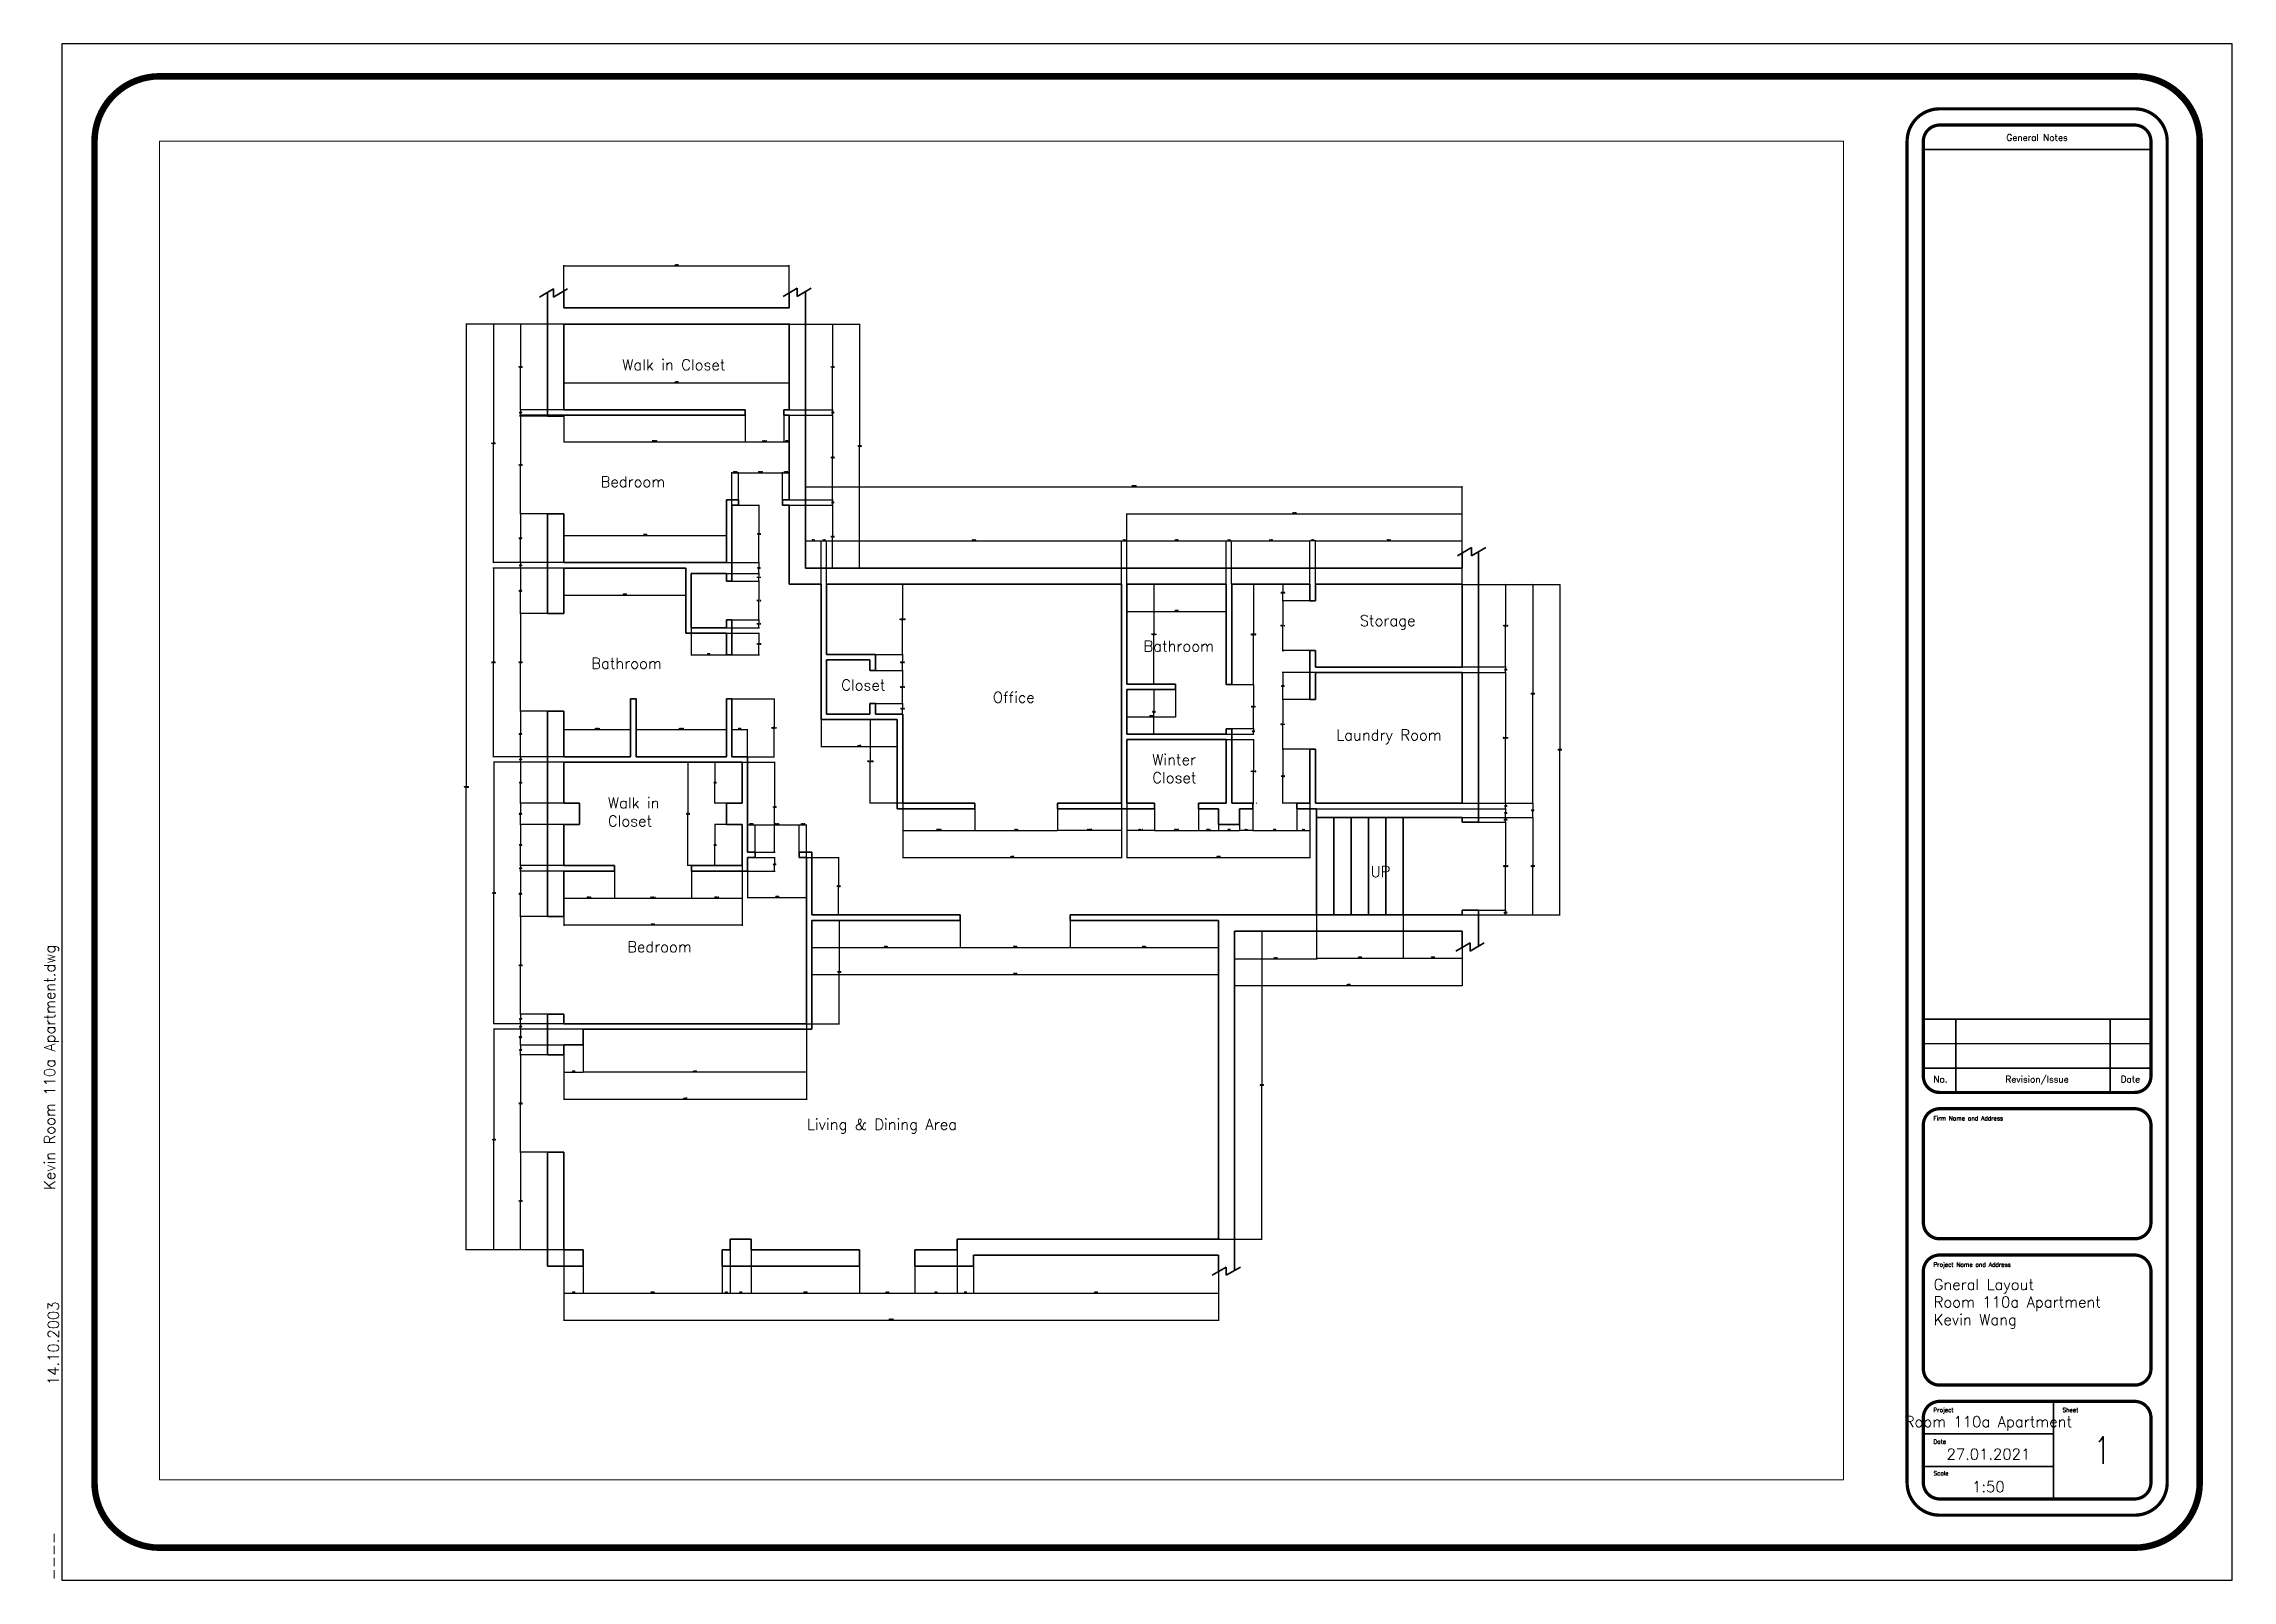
# Paper-space layout 'General Detail' of a CAD drawing. Header units: millimetres. Extents: x -7 to 801, y 0 to 567.
# The model-space entities are those that its viewports show. They can reach past a viewport. Long polylines and large blocks are cut down to what shows.
import ezdxf
from ezdxf.enums import TextEntityAlignment as Align

# ---------------------------------------------------------------- set-up
doc = ezdxf.new("R2010")
doc.units = ezdxf.units.MM
doc.header["$LTSCALE"] = 5
for name, color, linetype in [('Dimension', 1, 'Continuous'), ('text', 1, 'Continuous'), ('Title Block', 7, 'Continuous')]:
    doc.layers.add(name, color=color, linetype=linetype)
doc.layers.add('viewport', color=30, linetype='Continuous', plot=False)
doc.layers.add('Wall', color=7, linetype='Continuous', lineweight=35)
doc.styles.add('Roman', font='romans')
doc.styles.get("Standard").update_dxf_attribs({"font": 'simplex.shx'})
doc.dimstyles.new('Kevin ISO-25', dxfattribs={"dimscale": 8, "dimtxt": 2.5, "dimasz": 2.5, "dimexe": 1.25, "dimexo": 0.625, "dimtad": 1, "dimtih": 1, "dimtoh": 1, "dimdsep": 46, "dimtxsty": 'Standard', "dimblk": 'ARCHTICK', "dimcen": 2.5, "dimadec": 0, "dimazin": 0, "dimtfac": 1, "dimtix": 1, "dimtmove": 0, "dimatfit": 3, "dimfxl": 1, "dimarcsym": 0})

# ---------------------------------------------------------------- blocks, each defined once
blk = doc.blocks.new('Title Block')
at = {"layer": 'Title Block'}
for p, q in [((0, 567), (0, 0)), ((801, 567), (0, 567)), ((801, 0), (801, 567)), ((0, 0), (801, 0))]:
    blk.add_line(p, q, dxfattribs=at)
for points, const_width in [([(789, 531, 0.414214), (765, 555), (36, 555, 0.414214), (12, 531), (12, 36, 0.414214), (36, 12), (765, 12, 0.414214), (789, 36)], 2.4), ([(765, 543), (693, 543, 0.414214), (681, 531), (681, 36, 0.414214), (693, 24), (765, 24, 0.414214), (777, 36), (777, 531, 0.414214)], 1.2), ([(771, 531, 0.414214), (765, 537), (693, 537, 0.414214), (687, 531), (687, 186, 0.414214), (693, 180), (765, 180, 0.414214), (771, 186)], 1.2), ([(693, 126), (765, 126, 0.414214), (771, 132), (771, 168, 0.414214), (765, 174), (693, 174, 0.414214), (687, 168), (687, 132, 0.414214)], 1.2), ([(693, 72), (765, 72, 0.414214), (771, 78), (771, 114, 0.414214), (765, 120), (693, 120, 0.414214), (687, 114), (687, 78, 0.414214)], 1.2), ([(693, 30), (765, 30, 0.414214), (771, 36), (771, 60, 0.414214), (765, 66), (693, 66, 0.414214), (687, 60), (687, 36, 0.414214)], 1.2)]:
    blk.add_lwpolyline(points, format="xyb", close=True, dxfattribs=dict(at, const_width=const_width))
at = {"layer": 'Title Block', "const_width": 0.6}
for points in [[(687, 528), (771, 528)], [(687, 207), (771, 207)], [(699, 180), (699, 207)], [(756, 180), (756, 207)], [(687, 198), (771, 198)], [(687, 189), (771, 189)], [(735, 30), (735, 66)], [(687, 54), (735, 54)], [(687, 42), (735, 42)]]:
    blk.add_lwpolyline(points, dxfattribs=at)
at = {"layer": 'Title Block', "style": 'Roman'}
for s, p in [('General Notes', (728.96, 532.39)), ('No.', (693.33, 184.88)), ('Revision/Issue', (728.96, 184.88)), ('Date', (763.41, 184.88))]:
    blk.add_text(s, height=2.4, dxfattribs=at).set_placement(p, align=Align.MIDDLE_CENTER)
for s, p in [('Firm Name and Address', (690.73, 169.71)), ('Project Name and Address', (690.73, 115.71)), ('Project', (690.73, 62.03)), ('Sheet', (738.36, 62.03)), ('Date', (690.73, 50.37)), ('Scale', (690.73, 38.72))]:
    blk.add_text(s, height=1.56, dxfattribs=at).set_placement(p)
at = {"layer": 'Title Block', "color": 0, "style": 'Roman', "flags": 8}
for tag, p in [('PROJECTNAME', (690.8, 105.93)), ('PROJECTADDRESS1', (690.8, 99.45)), ('PROJECTADDRESS2', (690.8, 92.97)), ('PROJECTADDRESS3', (690.8, 86.5))]:
    blk.add_attdef(tag, text='', height=4, dxfattribs=at).set_placement(p, align=Align.BOTTOM_LEFT)
for tag, p in [('PROJECTNAME', (711, 58.5)), ('DATE', (711, 46.5))]:
    blk.add_attdef(tag, text='', height=4, dxfattribs=at).set_placement(p, align=Align.MIDDLE_CENTER)
at = {"layer": 'Title Block', "color": 0, "style": 'Roman', "width": 0.75, "flags": 8}
blk.add_attdef('SHEETNO', text='', height=10, dxfattribs=at).set_placement((753, 48), align=Align.MIDDLE_CENTER)
at = {"layer": 'Title Block', "color": 0, "style": 'Roman'}
blk.add_attdef('SCALE', text='', height=4, dxfattribs=at).set_placement((711, 34.5), align=Align.MIDDLE_CENTER)
blk = doc.blocks.new('_ArchTick')
at = {"color": 0, "linetype": 'ByBlock', "const_width": 0.15}
blk.add_lwpolyline([(-0.5, -0.5), (0.5, 0.5)], dxfattribs=at)
blk = doc.blocks.new('*D38')
at = {"layer": 'Defpoints', "color": 0, "transparency": 16777216}
for p in [(75295, -99353), (63175, -100853), (75295, -100576)]:
    blk.add_point(p, dxfattribs=at)
at = {"layer": 'Dimension', "color": 0, "lineweight": -2, "transparency": 16777216}
for p, q in [((75295, -100571), (75295, -99343)), ((63175, -99353), (75295, -99353))]:
    blk.add_line(p, q, dxfattribs=at)
at = {"layer": 'Dimension', "color": 0, "lineweight": -2, "transparency": 16777216, "xscale": 20, "yscale": 20, "zscale": 20, "rotation": 180}
blk.add_blockref('_ArchTick', (63175, -99353), dxfattribs=at)
at = {"layer": 'Dimension', "color": 0, "lineweight": -2, "transparency": 16777216, "xscale": 20, "yscale": 20, "zscale": 20}
blk.add_blockref('_ArchTick', (75295, -99353), dxfattribs=at)
at = {"layer": 'Dimension', "color": 0, "transparency": 16777216, "insert": (69235, -99338), "char_height": 20, "attachment_point": 5}
blk.add_mtext('12120', dxfattribs=at)
blk = doc.blocks.new('*D39')
at = {"layer": 'Defpoints', "color": 0, "transparency": 16777216}
for p in [(63465, -100353), (63175, -100853), (63465, -101153)]:
    blk.add_point(p, dxfattribs=at)
at = {"layer": 'Dimension', "color": 0, "lineweight": -2, "transparency": 16777216}
for p, q in [((63175, -100353), (63465, -100353)), ((63465, -101148), (63465, -100343))]:
    blk.add_line(p, q, dxfattribs=at)
at = {"layer": 'Dimension', "color": 0, "lineweight": -2, "transparency": 16777216, "xscale": 20, "yscale": 20, "zscale": 20, "rotation": 180}
blk.add_blockref('_ArchTick', (63175, -100353), dxfattribs=at)
at = {"layer": 'Dimension', "color": 0, "lineweight": -2, "transparency": 16777216, "xscale": 20, "yscale": 20, "zscale": 20}
blk.add_blockref('_ArchTick', (63465, -100353), dxfattribs=at)
at = {"layer": 'Dimension', "color": 0, "transparency": 16777216, "insert": (63320, -100338), "char_height": 20, "attachment_point": 5}
blk.add_mtext('290', dxfattribs=at)
blk = doc.blocks.new('*D40')
at = {"layer": 'Defpoints', "color": 0, "transparency": 16777216}
for p in [(63465, -100353), (63565, -100353), (63565, -101153)]:
    blk.add_point(p, dxfattribs=at)
at = {"layer": 'Dimension', "color": 0, "lineweight": -2, "transparency": 16777216}
for p, q in [((63465, -100348), (63465, -100343)), ((63465, -100353), (63565, -100353)), ((63565, -101148), (63565, -100343))]:
    blk.add_line(p, q, dxfattribs=at)
at = {"layer": 'Dimension', "color": 0, "lineweight": -2, "transparency": 16777216, "xscale": 20, "yscale": 20, "zscale": 20, "rotation": 180}
blk.add_blockref('_ArchTick', (63465, -100353), dxfattribs=at)
at = {"layer": 'Dimension', "color": 0, "lineweight": -2, "transparency": 16777216, "xscale": 20, "yscale": 20, "zscale": 20}
blk.add_blockref('_ArchTick', (63565, -100353), dxfattribs=at)
at = {"layer": 'Dimension', "color": 0, "transparency": 16777216, "insert": (63515, -100338), "char_height": 20, "attachment_point": 5}
blk.add_mtext('100', dxfattribs=at)
blk = doc.blocks.new('*D41')
at = {"layer": 'Defpoints', "color": 0, "transparency": 16777216}
for p in [(69005, -100353), (63565, -101153), (69005, -101153)]:
    blk.add_point(p, dxfattribs=at)
at = {"layer": 'Dimension', "color": 0, "lineweight": -2, "transparency": 16777216}
for p, q in [((63565, -101148), (63565, -100343)), ((63565, -100353), (69005, -100353)), ((69005, -101148), (69005, -100343))]:
    blk.add_line(p, q, dxfattribs=at)
at = {"layer": 'Dimension', "color": 0, "lineweight": -2, "transparency": 16777216, "xscale": 20, "yscale": 20, "zscale": 20, "rotation": 180}
blk.add_blockref('_ArchTick', (63565, -100353), dxfattribs=at)
at = {"layer": 'Dimension', "color": 0, "lineweight": -2, "transparency": 16777216, "xscale": 20, "yscale": 20, "zscale": 20}
blk.add_blockref('_ArchTick', (69005, -100353), dxfattribs=at)
at = {"layer": 'Dimension', "color": 0, "transparency": 16777216, "insert": (66285, -100338), "char_height": 20, "attachment_point": 5}
blk.add_mtext('5440', dxfattribs=at)
blk = doc.blocks.new('*D42')
at = {"layer": 'Defpoints', "color": 0, "transparency": 16777216}
for p in [(69105, -100353), (69005, -101153), (69105, -101153)]:
    blk.add_point(p, dxfattribs=at)
at = {"layer": 'Dimension', "color": 0, "lineweight": -2, "transparency": 16777216}
for p, q in [((69005, -101148), (69005, -100343)), ((69005, -100353), (69105, -100353)), ((69105, -101148), (69105, -100343))]:
    blk.add_line(p, q, dxfattribs=at)
at = {"layer": 'Dimension', "color": 0, "lineweight": -2, "transparency": 16777216, "xscale": 20, "yscale": 20, "zscale": 20, "rotation": 180}
blk.add_blockref('_ArchTick', (69005, -100353), dxfattribs=at)
at = {"layer": 'Dimension', "color": 0, "lineweight": -2, "transparency": 16777216, "xscale": 20, "yscale": 20, "zscale": 20}
blk.add_blockref('_ArchTick', (69105, -100353), dxfattribs=at)
at = {"layer": 'Dimension', "color": 0, "transparency": 16777216, "insert": (69055, -100338), "char_height": 20, "attachment_point": 5}
blk.add_mtext('100', dxfattribs=at)
blk = doc.blocks.new('*D43')
at = {"layer": 'Defpoints', "color": 0, "transparency": 16777216}
for p in [(70940, -100353), (69105, -101153), (70940, -101153)]:
    blk.add_point(p, dxfattribs=at)
at = {"layer": 'Dimension', "color": 0, "lineweight": -2, "transparency": 16777216}
for p, q in [((69105, -101148), (69105, -100343)), ((69105, -100353), (70940, -100353)), ((70940, -101148), (70940, -100343))]:
    blk.add_line(p, q, dxfattribs=at)
at = {"layer": 'Dimension', "color": 0, "lineweight": -2, "transparency": 16777216, "xscale": 20, "yscale": 20, "zscale": 20, "rotation": 180}
blk.add_blockref('_ArchTick', (69105, -100353), dxfattribs=at)
at = {"layer": 'Dimension', "color": 0, "lineweight": -2, "transparency": 16777216, "xscale": 20, "yscale": 20, "zscale": 20}
blk.add_blockref('_ArchTick', (70940, -100353), dxfattribs=at)
at = {"layer": 'Dimension', "color": 0, "transparency": 16777216, "insert": (70023, -100338), "char_height": 20, "attachment_point": 5}
blk.add_mtext('1835', dxfattribs=at)
blk = doc.blocks.new('*D44')
at = {"layer": 'Defpoints', "color": 0, "transparency": 16777216}
for p in [(71040, -100353), (70940, -101153), (71040, -101153)]:
    blk.add_point(p, dxfattribs=at)
at = {"layer": 'Dimension', "color": 0, "lineweight": -2, "transparency": 16777216}
for p, q in [((70940, -101148), (70940, -100343)), ((70940, -100353), (71040, -100353)), ((71040, -101148), (71040, -100343))]:
    blk.add_line(p, q, dxfattribs=at)
at = {"layer": 'Dimension', "color": 0, "lineweight": -2, "transparency": 16777216, "xscale": 20, "yscale": 20, "zscale": 20, "rotation": 180}
blk.add_blockref('_ArchTick', (70940, -100353), dxfattribs=at)
at = {"layer": 'Dimension', "color": 0, "lineweight": -2, "transparency": 16777216, "xscale": 20, "yscale": 20, "zscale": 20}
blk.add_blockref('_ArchTick', (71040, -100353), dxfattribs=at)
at = {"layer": 'Dimension', "color": 0, "transparency": 16777216, "insert": (70990, -100338), "char_height": 20, "attachment_point": 5}
blk.add_mtext('100', dxfattribs=at)
blk = doc.blocks.new('*D45')
at = {"layer": 'Defpoints', "color": 0, "transparency": 16777216}
for p in [(72485, -100353), (71040, -101153), (72485, -101153)]:
    blk.add_point(p, dxfattribs=at)
at = {"layer": 'Dimension', "color": 0, "lineweight": -2, "transparency": 16777216}
for p, q in [((71040, -101148), (71040, -100343)), ((71040, -100353), (72485, -100353)), ((72485, -101148), (72485, -100343))]:
    blk.add_line(p, q, dxfattribs=at)
at = {"layer": 'Dimension', "color": 0, "lineweight": -2, "transparency": 16777216, "xscale": 20, "yscale": 20, "zscale": 20, "rotation": 180}
blk.add_blockref('_ArchTick', (71040, -100353), dxfattribs=at)
at = {"layer": 'Dimension', "color": 0, "lineweight": -2, "transparency": 16777216, "xscale": 20, "yscale": 20, "zscale": 20}
blk.add_blockref('_ArchTick', (72485, -100353), dxfattribs=at)
at = {"layer": 'Dimension', "color": 0, "transparency": 16777216, "insert": (71763, -100338), "char_height": 20, "attachment_point": 5}
blk.add_mtext('1445', dxfattribs=at)
blk = doc.blocks.new('*D46')
at = {"layer": 'Defpoints', "color": 0, "transparency": 16777216}
for p in [(72485, -100353), (72485, -101153), (72585, -101153)]:
    blk.add_point(p, dxfattribs=at)
at = {"layer": 'Dimension', "color": 0, "lineweight": -2, "transparency": 16777216}
for p, q in [((72485, -101148), (72485, -100343)), ((72585, -100353), (72485, -100353)), ((72585, -101148), (72585, -100343))]:
    blk.add_line(p, q, dxfattribs=at)
at = {"layer": 'Dimension', "color": 0, "lineweight": -2, "transparency": 16777216, "xscale": 20, "yscale": 20, "zscale": 20, "rotation": 180}
blk.add_blockref('_ArchTick', (72485, -100353), dxfattribs=at)
at = {"layer": 'Dimension', "color": 0, "lineweight": -2, "transparency": 16777216, "xscale": 20, "yscale": 20, "zscale": 20}
blk.add_blockref('_ArchTick', (72585, -100353), dxfattribs=at)
at = {"layer": 'Dimension', "color": 0, "transparency": 16777216, "insert": (72535, -100338), "char_height": 20, "attachment_point": 5}
blk.add_mtext('100', dxfattribs=at)
blk = doc.blocks.new('*D47')
at = {"layer": 'Defpoints', "color": 0, "transparency": 16777216}
for p in [(75295, -100353), (72585, -101153), (75295, -101153)]:
    blk.add_point(p, dxfattribs=at)
at = {"layer": 'Dimension', "color": 0, "lineweight": -2, "transparency": 16777216}
for p, q in [((72585, -101148), (72585, -100343)), ((72585, -100353), (75295, -100353))]:
    blk.add_line(p, q, dxfattribs=at)
at = {"layer": 'Dimension', "color": 0, "lineweight": -2, "transparency": 16777216, "xscale": 20, "yscale": 20, "zscale": 20, "rotation": 180}
blk.add_blockref('_ArchTick', (72585, -100353), dxfattribs=at)
at = {"layer": 'Dimension', "color": 0, "lineweight": -2, "transparency": 16777216, "xscale": 20, "yscale": 20, "zscale": 20}
blk.add_blockref('_ArchTick', (75295, -100353), dxfattribs=at)
at = {"layer": 'Dimension', "color": 0, "transparency": 16777216, "insert": (73940, -100338), "char_height": 20, "attachment_point": 5}
blk.add_mtext('2710', dxfattribs=at)
blk = doc.blocks.new('*D48')
at = {"layer": 'Defpoints', "color": 0, "transparency": 16777216}
for p in [(62875, -95274), (58715, -95753), (62875, -95774)]:
    blk.add_point(p, dxfattribs=at)
at = {"layer": 'Dimension', "color": 0, "lineweight": -2, "transparency": 16777216}
for p, q in [((58715, -95748), (58715, -95264)), ((58715, -95274), (62875, -95274)), ((62875, -95769), (62875, -95264))]:
    blk.add_line(p, q, dxfattribs=at)
at = {"layer": 'Dimension', "color": 0, "lineweight": -2, "transparency": 16777216, "xscale": 20, "yscale": 20, "zscale": 20, "rotation": 180}
blk.add_blockref('_ArchTick', (58715, -95274), dxfattribs=at)
at = {"layer": 'Dimension', "color": 0, "lineweight": -2, "transparency": 16777216, "xscale": 20, "yscale": 20, "zscale": 20}
blk.add_blockref('_ArchTick', (62875, -95274), dxfattribs=at)
at = {"layer": 'Dimension', "color": 0, "transparency": 16777216, "insert": (60795, -95259), "char_height": 20, "attachment_point": 5}
blk.add_mtext('4160', dxfattribs=at)
blk = doc.blocks.new('*D49')
at = {"layer": 'Defpoints', "color": 0, "transparency": 16777216}
for p in [(62875, -96353), (63175, -100853), (64175, -100853)]:
    blk.add_point(p, dxfattribs=at)
at = {"layer": 'Dimension', "color": 0, "lineweight": -2, "transparency": 16777216}
for p, q in [((62880, -96353), (64185, -96353)), ((64175, -96353), (64175, -98588)), ((64175, -100853), (64175, -98618))]:
    blk.add_line(p, q, dxfattribs=at)
at = {"layer": 'Dimension', "color": 0, "lineweight": -2, "transparency": 16777216, "xscale": 20, "yscale": 20, "zscale": 20}
for p, rotation in [((64175, -96353), 90), ((64175, -100853), 270)]:
    blk.add_blockref('_ArchTick', p, dxfattribs=dict(at, rotation=rotation))
at = {"layer": 'Dimension', "color": 0, "transparency": 16777216, "insert": (64175, -98603), "char_height": 20, "attachment_point": 5}
blk.add_mtext('4500', dxfattribs=at)
blk = doc.blocks.new('*D50')
at = {"layer": 'Defpoints', "color": 0, "transparency": 16777216}
for p in [(63175, -96353), (63675, -96353), (62875, -97933)]:
    blk.add_point(p, dxfattribs=at)
at = {"layer": 'Dimension', "color": 0, "lineweight": -2, "transparency": 16777216}
for p, q in [((63180, -96353), (63685, -96353)), ((63675, -96353), (63675, -97128)), ((63675, -97933), (63675, -97158)), ((62880, -97933), (63685, -97933))]:
    blk.add_line(p, q, dxfattribs=at)
at = {"layer": 'Dimension', "color": 0, "lineweight": -2, "transparency": 16777216, "xscale": 20, "yscale": 20, "zscale": 20}
for p, rotation in [((63675, -96353), 90), ((63675, -97933), 270)]:
    blk.add_blockref('_ArchTick', p, dxfattribs=dict(at, rotation=rotation))
at = {"layer": 'Dimension', "color": 0, "transparency": 16777216, "insert": (63675, -97143), "char_height": 20, "attachment_point": 5}
blk.add_mtext('1580', dxfattribs=at)
blk = doc.blocks.new('*D51')
at = {"layer": 'Defpoints', "color": 0, "transparency": 16777216}
for p in [(62875, -97933), (62875, -98033), (63675, -98033)]:
    blk.add_point(p, dxfattribs=at)
at = {"layer": 'Dimension', "color": 0, "lineweight": -2, "transparency": 16777216}
for p, q in [((62880, -97933), (63685, -97933)), ((62880, -98033), (63685, -98033)), ((63675, -97933), (63675, -97968)), ((63675, -98033), (63675, -97998))]:
    blk.add_line(p, q, dxfattribs=at)
at = {"layer": 'Dimension', "color": 0, "lineweight": -2, "transparency": 16777216, "xscale": 20, "yscale": 20, "zscale": 20}
for p, rotation in [((63675, -97933), 90), ((63675, -98033), 270)]:
    blk.add_blockref('_ArchTick', p, dxfattribs=dict(at, rotation=rotation))
at = {"layer": 'Dimension', "color": 0, "transparency": 16777216, "insert": (63675, -97983), "char_height": 20, "attachment_point": 5}
blk.add_mtext('100', dxfattribs=at)
blk = doc.blocks.new('*D52')
at = {"layer": 'Defpoints', "color": 0, "transparency": 16777216}
for p in [(62875, -98033), (62875, -99593), (63675, -99593)]:
    blk.add_point(p, dxfattribs=at)
at = {"layer": 'Dimension', "color": 0, "lineweight": -2, "transparency": 16777216}
for p, q in [((62880, -98033), (63685, -98033)), ((63675, -98033), (63675, -98798)), ((63675, -99593), (63675, -98828)), ((62880, -99593), (63685, -99593))]:
    blk.add_line(p, q, dxfattribs=at)
at = {"layer": 'Dimension', "color": 0, "lineweight": -2, "transparency": 16777216, "xscale": 20, "yscale": 20, "zscale": 20}
for p, rotation in [((63675, -98033), 90), ((63675, -99593), 270)]:
    blk.add_blockref('_ArchTick', p, dxfattribs=dict(at, rotation=rotation))
at = {"layer": 'Dimension', "color": 0, "transparency": 16777216, "insert": (63675, -98813), "char_height": 20, "attachment_point": 5}
blk.add_mtext('1560', dxfattribs=at)
blk = doc.blocks.new('*D53')
at = {"layer": 'Defpoints', "color": 0, "transparency": 16777216}
for p in [(62875, -99593), (62875, -99693), (63675, -99693)]:
    blk.add_point(p, dxfattribs=at)
at = {"layer": 'Dimension', "color": 0, "lineweight": -2, "transparency": 16777216}
for p, q in [((62880, -99593), (63685, -99593)), ((62880, -99693), (63685, -99693)), ((63675, -99593), (63675, -99628)), ((63675, -99693), (63675, -99658))]:
    blk.add_line(p, q, dxfattribs=at)
at = {"layer": 'Dimension', "color": 0, "lineweight": -2, "transparency": 16777216, "xscale": 20, "yscale": 20, "zscale": 20}
for p, rotation in [((63675, -99593), 90), ((63675, -99693), 270)]:
    blk.add_blockref('_ArchTick', p, dxfattribs=dict(at, rotation=rotation))
at = {"layer": 'Dimension', "color": 0, "transparency": 16777216, "insert": (63675, -99643), "char_height": 20, "attachment_point": 5}
blk.add_mtext('100', dxfattribs=at)
blk = doc.blocks.new('*D54')
at = {"layer": 'Defpoints', "color": 0, "transparency": 16777216}
for p in [(62875, -99693), (63175, -100853), (63675, -100853)]:
    blk.add_point(p, dxfattribs=at)
at = {"layer": 'Dimension', "color": 0, "lineweight": -2, "transparency": 16777216}
for p, q in [((62880, -99693), (63685, -99693)), ((63675, -99693), (63675, -100258)), ((63675, -100853), (63675, -100288))]:
    blk.add_line(p, q, dxfattribs=at)
at = {"layer": 'Dimension', "color": 0, "lineweight": -2, "transparency": 16777216, "xscale": 20, "yscale": 20, "zscale": 20}
for p, rotation in [((63675, -99693), 90), ((63675, -100853), 270)]:
    blk.add_blockref('_ArchTick', p, dxfattribs=dict(at, rotation=rotation))
at = {"layer": 'Dimension', "color": 0, "transparency": 16777216, "insert": (63675, -100273), "char_height": 20, "attachment_point": 5}
blk.add_mtext('1160', dxfattribs=at)
blk = doc.blocks.new('*D55')
at = {"layer": 'Defpoints', "color": 0, "transparency": 16777216}
for p in [(58715, -96353), (57915, -97933), (58715, -97933)]:
    blk.add_point(p, dxfattribs=at)
at = {"layer": 'Dimension', "color": 0, "lineweight": -2, "transparency": 16777216}
for p, q in [((58710, -96353), (57905, -96353)), ((57915, -96353), (57915, -97128)), ((57915, -97933), (57915, -97158)), ((58710, -97933), (57905, -97933))]:
    blk.add_line(p, q, dxfattribs=at)
at = {"layer": 'Dimension', "color": 0, "lineweight": -2, "transparency": 16777216, "xscale": 20, "yscale": 20, "zscale": 20}
for p, rotation in [((57915, -96353), 90), ((57915, -97933), 270)]:
    blk.add_blockref('_ArchTick', p, dxfattribs=dict(at, rotation=rotation))
at = {"layer": 'Dimension', "color": 0, "transparency": 16777216, "insert": (57915, -97143), "char_height": 20, "attachment_point": 5}
blk.add_mtext('1580', dxfattribs=at)
blk = doc.blocks.new('*D56')
at = {"layer": 'Defpoints', "color": 0, "transparency": 16777216}
for p in [(58715, -96353), (56915, -113433), (58715, -113433)]:
    blk.add_point(p, dxfattribs=at)
at = {"layer": 'Dimension', "color": 0, "lineweight": -2, "transparency": 16777216}
for p, q in [((58710, -96353), (56905, -96353)), ((56915, -96353), (56915, -104878)), ((56915, -113433), (56915, -104908)), ((58710, -113433), (56905, -113433))]:
    blk.add_line(p, q, dxfattribs=at)
at = {"layer": 'Dimension', "color": 0, "lineweight": -2, "transparency": 16777216, "xscale": 20, "yscale": 20, "zscale": 20}
for p, rotation in [((56915, -96353), 90), ((56915, -113433), 270)]:
    blk.add_blockref('_ArchTick', p, dxfattribs=dict(at, rotation=rotation))
at = {"layer": 'Dimension', "color": 0, "transparency": 16777216, "insert": (56915, -104893), "char_height": 20, "attachment_point": 5}
blk.add_mtext('17080', dxfattribs=at)
blk = doc.blocks.new('*D57')
at = {"layer": 'Defpoints', "color": 0, "transparency": 16777216}
for p in [(57915, -98033), (58715, -97933), (58715, -98033)]:
    blk.add_point(p, dxfattribs=at)
at = {"layer": 'Dimension', "color": 0, "lineweight": -2, "transparency": 16777216}
for p, q in [((58710, -97933), (57905, -97933)), ((58710, -98033), (57905, -98033)), ((57915, -97933), (57915, -97968)), ((57915, -98033), (57915, -97998))]:
    blk.add_line(p, q, dxfattribs=at)
at = {"layer": 'Dimension', "color": 0, "lineweight": -2, "transparency": 16777216, "xscale": 20, "yscale": 20, "zscale": 20}
for p, rotation in [((57915, -97933), 90), ((57915, -98033), 270)]:
    blk.add_blockref('_ArchTick', p, dxfattribs=dict(at, rotation=rotation))
at = {"layer": 'Dimension', "color": 0, "transparency": 16777216, "insert": (57915, -97983), "char_height": 20, "attachment_point": 5}
blk.add_mtext('100', dxfattribs=at)
blk = doc.blocks.new('*D58')
at = {"layer": 'Defpoints', "color": 0, "transparency": 16777216}
for p in [(57915, -98053), (58415, -98053), (58715, -98033)]:
    blk.add_point(p, dxfattribs=at)
at = {"layer": 'Dimension', "color": 0, "lineweight": -2, "transparency": 16777216}
for p, q in [((58710, -98033), (57905, -98033)), ((58410, -98053), (57905, -98053)), ((57915, -98033), (57915, -98013)), ((57915, -98033), (57915, -98053)), ((57915, -98053), (57915, -98073))]:
    blk.add_line(p, q, dxfattribs=at)
at = {"layer": 'Dimension', "color": 0, "lineweight": -2, "transparency": 16777216, "xscale": 20, "yscale": 20, "zscale": 20}
for p, rotation in [((57915, -98033), 270), ((57915, -98053), 90)]:
    blk.add_blockref('_ArchTick', p, dxfattribs=dict(at, rotation=rotation))
at = {"layer": 'Dimension', "color": 0, "transparency": 16777216, "insert": (57915, -98043), "char_height": 20, "attachment_point": 5}
blk.add_mtext('20', dxfattribs=at)
blk = doc.blocks.new('*D59')
at = {"layer": 'Defpoints', "color": 0, "transparency": 16777216}
for p in [(58415, -98053), (57915, -99853), (58415, -99853)]:
    blk.add_point(p, dxfattribs=at)
at = {"layer": 'Dimension', "color": 0, "lineweight": -2, "transparency": 16777216}
for p, q in [((58410, -98053), (57905, -98053)), ((57915, -98053), (57915, -98938)), ((57915, -99853), (57915, -98968)), ((58410, -99853), (57905, -99853))]:
    blk.add_line(p, q, dxfattribs=at)
at = {"layer": 'Dimension', "color": 0, "lineweight": -2, "transparency": 16777216, "xscale": 20, "yscale": 20, "zscale": 20}
for p, rotation in [((57915, -98053), 90), ((57915, -99853), 270)]:
    blk.add_blockref('_ArchTick', p, dxfattribs=dict(at, rotation=rotation))
at = {"layer": 'Dimension', "color": 0, "transparency": 16777216, "insert": (57915, -98953), "char_height": 20, "attachment_point": 5}
blk.add_mtext('1800', dxfattribs=at)
blk = doc.blocks.new('*D60')
at = {"layer": 'Defpoints', "color": 0, "transparency": 16777216}
for p in [(58415, -99853), (57915, -100753), (58715, -100753)]:
    blk.add_point(p, dxfattribs=at)
at = {"layer": 'Dimension', "color": 0, "lineweight": -2, "transparency": 16777216}
for p, q in [((58410, -99853), (57905, -99853)), ((57915, -99853), (57915, -100288)), ((57915, -100753), (57915, -100318)), ((58710, -100753), (57905, -100753))]:
    blk.add_line(p, q, dxfattribs=at)
at = {"layer": 'Dimension', "color": 0, "lineweight": -2, "transparency": 16777216, "xscale": 20, "yscale": 20, "zscale": 20}
for p, rotation in [((57915, -99853), 90), ((57915, -100753), 270)]:
    blk.add_blockref('_ArchTick', p, dxfattribs=dict(at, rotation=rotation))
at = {"layer": 'Dimension', "color": 0, "transparency": 16777216, "insert": (57915, -100303), "char_height": 20, "attachment_point": 5}
blk.add_mtext('900', dxfattribs=at)
blk = doc.blocks.new('*D61')
at = {"layer": 'Defpoints', "color": 0, "transparency": 16777216}
for p in [(57915, -100753), (58715, -100753), (58715, -100853)]:
    blk.add_point(p, dxfattribs=at)
at = {"layer": 'Dimension', "color": 0, "lineweight": -2, "transparency": 16777216}
for p, q in [((58710, -100753), (57905, -100753)), ((58710, -100853), (57905, -100853)), ((57915, -100753), (57915, -100788)), ((57915, -100853), (57915, -100818))]:
    blk.add_line(p, q, dxfattribs=at)
at = {"layer": 'Dimension', "color": 0, "lineweight": -2, "transparency": 16777216, "xscale": 20, "yscale": 20, "zscale": 20}
for p, rotation in [((57915, -100753), 90), ((57915, -100853), 270)]:
    blk.add_blockref('_ArchTick', p, dxfattribs=dict(at, rotation=rotation))
at = {"layer": 'Dimension', "color": 0, "transparency": 16777216, "insert": (57915, -100803), "char_height": 20, "attachment_point": 5}
blk.add_mtext('100', dxfattribs=at)
blk = doc.blocks.new('*D62')
at = {"layer": 'Defpoints', "color": 0, "transparency": 16777216}
for p in [(58715, -100853), (57915, -101693), (58415, -101693)]:
    blk.add_point(p, dxfattribs=at)
at = {"layer": 'Dimension', "color": 0, "lineweight": -2, "transparency": 16777216}
for p, q in [((58710, -100853), (57905, -100853)), ((57915, -100853), (57915, -101258)), ((57915, -101693), (57915, -101288)), ((58410, -101693), (57905, -101693))]:
    blk.add_line(p, q, dxfattribs=at)
at = {"layer": 'Dimension', "color": 0, "lineweight": -2, "transparency": 16777216, "xscale": 20, "yscale": 20, "zscale": 20}
for p, rotation in [((57915, -100853), 90), ((57915, -101693), 270)]:
    blk.add_blockref('_ArchTick', p, dxfattribs=dict(at, rotation=rotation))
at = {"layer": 'Dimension', "color": 0, "transparency": 16777216, "insert": (57915, -101273), "char_height": 20, "attachment_point": 5}
blk.add_mtext('840', dxfattribs=at)
blk = doc.blocks.new('*D63')
at = {"layer": 'Defpoints', "color": 0, "transparency": 16777216}
for p in [(58415, -101693), (57915, -103493), (58415, -103493)]:
    blk.add_point(p, dxfattribs=at)
at = {"layer": 'Dimension', "color": 0, "lineweight": -2, "transparency": 16777216}
for p, q in [((58410, -101693), (57905, -101693)), ((57915, -101693), (57915, -102578)), ((57915, -103493), (57915, -102608)), ((58410, -103493), (57905, -103493))]:
    blk.add_line(p, q, dxfattribs=at)
at = {"layer": 'Dimension', "color": 0, "lineweight": -2, "transparency": 16777216, "xscale": 20, "yscale": 20, "zscale": 20}
for p, rotation in [((57915, -101693), 90), ((57915, -103493), 270)]:
    blk.add_blockref('_ArchTick', p, dxfattribs=dict(at, rotation=rotation))
at = {"layer": 'Dimension', "color": 0, "transparency": 16777216, "insert": (57915, -102593), "char_height": 20, "attachment_point": 5}
blk.add_mtext('1800', dxfattribs=at)
blk = doc.blocks.new('*D64')
at = {"layer": 'Defpoints', "color": 0, "transparency": 16777216}
for p in [(58415, -103493), (57915, -104333), (58715, -104333)]:
    blk.add_point(p, dxfattribs=at)
at = {"layer": 'Dimension', "color": 0, "lineweight": -2, "transparency": 16777216}
for p, q in [((58410, -103493), (57905, -103493)), ((57915, -103493), (57915, -103898)), ((57915, -104333), (57915, -103928)), ((58710, -104333), (57905, -104333))]:
    blk.add_line(p, q, dxfattribs=at)
at = {"layer": 'Dimension', "color": 0, "lineweight": -2, "transparency": 16777216, "xscale": 20, "yscale": 20, "zscale": 20}
for p, rotation in [((57915, -103493), 90), ((57915, -104333), 270)]:
    blk.add_blockref('_ArchTick', p, dxfattribs=dict(at, rotation=rotation))
at = {"layer": 'Dimension', "color": 0, "transparency": 16777216, "insert": (57915, -103913), "char_height": 20, "attachment_point": 5}
blk.add_mtext('840', dxfattribs=at)
blk = doc.blocks.new('*D65')
at = {"layer": 'Defpoints', "color": 0, "transparency": 16777216}
for p in [(57915, -104433), (58715, -104333), (58715, -104433)]:
    blk.add_point(p, dxfattribs=at)
at = {"layer": 'Dimension', "color": 0, "lineweight": -2, "transparency": 16777216}
for p, q in [((58710, -104333), (57905, -104333)), ((58710, -104433), (57905, -104433)), ((57915, -104333), (57915, -104368)), ((57915, -104433), (57915, -104398))]:
    blk.add_line(p, q, dxfattribs=at)
at = {"layer": 'Dimension', "color": 0, "lineweight": -2, "transparency": 16777216, "xscale": 20, "yscale": 20, "zscale": 20}
for p, rotation in [((57915, -104333), 90), ((57915, -104433), 270)]:
    blk.add_blockref('_ArchTick', p, dxfattribs=dict(at, rotation=rotation))
at = {"layer": 'Dimension', "color": 0, "transparency": 16777216, "insert": (57915, -104383), "char_height": 20, "attachment_point": 5}
blk.add_mtext('100', dxfattribs=at)
blk = doc.blocks.new('*D66')
at = {"layer": 'Defpoints', "color": 0, "transparency": 16777216}
for p in [(58715, -104433), (57915, -105193), (58715, -105193)]:
    blk.add_point(p, dxfattribs=at)
at = {"layer": 'Dimension', "color": 0, "lineweight": -2, "transparency": 16777216}
for p, q in [((58710, -104433), (57905, -104433)), ((57915, -104433), (57915, -104798)), ((57915, -105193), (57915, -104828)), ((58710, -105193), (57905, -105193))]:
    blk.add_line(p, q, dxfattribs=at)
at = {"layer": 'Dimension', "color": 0, "lineweight": -2, "transparency": 16777216, "xscale": 20, "yscale": 20, "zscale": 20}
for p, rotation in [((57915, -104433), 90), ((57915, -105193), 270)]:
    blk.add_blockref('_ArchTick', p, dxfattribs=dict(at, rotation=rotation))
at = {"layer": 'Dimension', "color": 0, "transparency": 16777216, "insert": (57915, -104813), "char_height": 20, "attachment_point": 5}
blk.add_mtext('760', dxfattribs=at)
blk = doc.blocks.new('*D67')
at = {"layer": 'Defpoints', "color": 0, "transparency": 16777216}
for p in [(58715, -105193), (57915, -105583), (58715, -105583)]:
    blk.add_point(p, dxfattribs=at)
at = {"layer": 'Dimension', "color": 0, "lineweight": -2, "transparency": 16777216}
for p, q in [((58710, -105193), (57905, -105193)), ((57915, -105193), (57915, -105373)), ((57915, -105583), (57915, -105403)), ((58710, -105583), (57905, -105583))]:
    blk.add_line(p, q, dxfattribs=at)
at = {"layer": 'Dimension', "color": 0, "lineweight": -2, "transparency": 16777216, "xscale": 20, "yscale": 20, "zscale": 20}
for p, rotation in [((57915, -105193), 90), ((57915, -105583), 270)]:
    blk.add_blockref('_ArchTick', p, dxfattribs=dict(at, rotation=rotation))
at = {"layer": 'Dimension', "color": 0, "transparency": 16777216, "insert": (57915, -105388), "char_height": 20, "attachment_point": 5}
blk.add_mtext('390', dxfattribs=at)
blk = doc.blocks.new('*D68')
at = {"layer": 'Defpoints', "color": 0, "transparency": 16777216}
for p in [(58715, -105583), (57915, -106343), (58715, -106343)]:
    blk.add_point(p, dxfattribs=at)
at = {"layer": 'Dimension', "color": 0, "lineweight": -2, "transparency": 16777216}
for p, q in [((58710, -105583), (57905, -105583)), ((57915, -105583), (57915, -105948)), ((57915, -106343), (57915, -105978)), ((58710, -106343), (57905, -106343))]:
    blk.add_line(p, q, dxfattribs=at)
at = {"layer": 'Dimension', "color": 0, "lineweight": -2, "transparency": 16777216, "xscale": 20, "yscale": 20, "zscale": 20}
for p, rotation in [((57915, -105583), 90), ((57915, -106343), 270)]:
    blk.add_blockref('_ArchTick', p, dxfattribs=dict(at, rotation=rotation))
at = {"layer": 'Dimension', "color": 0, "transparency": 16777216, "insert": (57915, -105963), "char_height": 20, "attachment_point": 5}
blk.add_mtext('760', dxfattribs=at)
blk = doc.blocks.new('*D69')
at = {"layer": 'Defpoints', "color": 0, "transparency": 16777216}
for p in [(57915, -106443), (58715, -106343), (58715, -106443)]:
    blk.add_point(p, dxfattribs=at)
at = {"layer": 'Dimension', "color": 0, "lineweight": -2, "transparency": 16777216}
for p, q in [((58710, -106343), (57905, -106343)), ((58710, -106443), (57905, -106443)), ((57915, -106343), (57915, -106378)), ((57915, -106443), (57915, -106408))]:
    blk.add_line(p, q, dxfattribs=at)
at = {"layer": 'Dimension', "color": 0, "lineweight": -2, "transparency": 16777216, "xscale": 20, "yscale": 20, "zscale": 20}
for p, rotation in [((57915, -106343), 90), ((57915, -106443), 270)]:
    blk.add_blockref('_ArchTick', p, dxfattribs=dict(at, rotation=rotation))
at = {"layer": 'Dimension', "color": 0, "transparency": 16777216, "insert": (57915, -106393), "char_height": 20, "attachment_point": 5}
blk.add_mtext('100', dxfattribs=at)
blk = doc.blocks.new('*D70')
at = {"layer": 'Defpoints', "color": 0, "transparency": 16777216}
for p in [(58715, -106443), (57915, -107283), (58415, -107283)]:
    blk.add_point(p, dxfattribs=at)
at = {"layer": 'Dimension', "color": 0, "lineweight": -2, "transparency": 16777216}
for p, q in [((58710, -106443), (57905, -106443)), ((57915, -106443), (57915, -106848)), ((57915, -107283), (57915, -106878)), ((58410, -107283), (57905, -107283))]:
    blk.add_line(p, q, dxfattribs=at)
at = {"layer": 'Dimension', "color": 0, "lineweight": -2, "transparency": 16777216, "xscale": 20, "yscale": 20, "zscale": 20}
for p, rotation in [((57915, -106443), 90), ((57915, -107283), 270)]:
    blk.add_blockref('_ArchTick', p, dxfattribs=dict(at, rotation=rotation))
at = {"layer": 'Dimension', "color": 0, "transparency": 16777216, "insert": (57915, -106863), "char_height": 20, "attachment_point": 5}
blk.add_mtext('840', dxfattribs=at)
blk = doc.blocks.new('*D71')
at = {"layer": 'Defpoints', "color": 0, "transparency": 16777216}
for p in [(58415, -107283), (57915, -109083), (58415, -109083)]:
    blk.add_point(p, dxfattribs=at)
at = {"layer": 'Dimension', "color": 0, "lineweight": -2, "transparency": 16777216}
for p, q in [((58410, -107283), (57905, -107283)), ((57915, -107283), (57915, -108168)), ((57915, -109083), (57915, -108198)), ((58410, -109083), (57905, -109083))]:
    blk.add_line(p, q, dxfattribs=at)
at = {"layer": 'Dimension', "color": 0, "lineweight": -2, "transparency": 16777216, "xscale": 20, "yscale": 20, "zscale": 20}
for p, rotation in [((57915, -107283), 90), ((57915, -109083), 270)]:
    blk.add_blockref('_ArchTick', p, dxfattribs=dict(at, rotation=rotation))
at = {"layer": 'Dimension', "color": 0, "transparency": 16777216, "insert": (57915, -108183), "char_height": 20, "attachment_point": 5}
blk.add_mtext('1800', dxfattribs=at)
blk = doc.blocks.new('*D72')
at = {"layer": 'Defpoints', "color": 0, "transparency": 16777216}
for p in [(57915, -109083), (58415, -109083), (58715, -109263)]:
    blk.add_point(p, dxfattribs=at)
at = {"layer": 'Dimension', "color": 0, "lineweight": -2, "transparency": 16777216}
for p, q in [((58410, -109083), (57905, -109083)), ((58710, -109263), (57905, -109263)), ((57915, -109083), (57915, -109158)), ((57915, -109263), (57915, -109188))]:
    blk.add_line(p, q, dxfattribs=at)
at = {"layer": 'Dimension', "color": 0, "lineweight": -2, "transparency": 16777216, "xscale": 20, "yscale": 20, "zscale": 20}
for p, rotation in [((57915, -109083), 90), ((57915, -109263), 270)]:
    blk.add_blockref('_ArchTick', p, dxfattribs=dict(at, rotation=rotation))
at = {"layer": 'Dimension', "color": 0, "transparency": 16777216, "insert": (57915, -109173), "char_height": 20, "attachment_point": 5}
blk.add_mtext('180', dxfattribs=at)
blk = doc.blocks.new('*D73')
at = {"layer": 'Defpoints', "color": 0, "transparency": 16777216}
for p in [(57915, -109363), (58715, -109263), (59075, -109363)]:
    blk.add_point(p, dxfattribs=at)
at = {"layer": 'Dimension', "color": 0, "lineweight": -2, "transparency": 16777216}
for p, q in [((58710, -109263), (57905, -109263)), ((59070, -109363), (57905, -109363)), ((57915, -109263), (57915, -109298)), ((57915, -109363), (57915, -109328))]:
    blk.add_line(p, q, dxfattribs=at)
at = {"layer": 'Dimension', "color": 0, "lineweight": -2, "transparency": 16777216, "xscale": 20, "yscale": 20, "zscale": 20}
for p, rotation in [((57915, -109263), 90), ((57915, -109363), 270)]:
    blk.add_blockref('_ArchTick', p, dxfattribs=dict(at, rotation=rotation))
at = {"layer": 'Dimension', "color": 0, "transparency": 16777216, "insert": (57915, -109313), "char_height": 20, "attachment_point": 5}
blk.add_mtext('100', dxfattribs=at)
blk = doc.blocks.new('*D74')
at = {"layer": 'Defpoints', "color": 0, "transparency": 16777216}
for p in [(59075, -109363), (57915, -109653), (58715, -109653)]:
    blk.add_point(p, dxfattribs=at)
at = {"layer": 'Dimension', "color": 0, "lineweight": -2, "transparency": 16777216}
for p, q in [((59070, -109363), (57905, -109363)), ((57915, -109363), (57915, -109493)), ((58710, -109653), (57905, -109653)), ((57915, -109653), (57915, -109523))]:
    blk.add_line(p, q, dxfattribs=at)
at = {"layer": 'Dimension', "color": 0, "lineweight": -2, "transparency": 16777216, "xscale": 20, "yscale": 20, "zscale": 20}
for p, rotation in [((57915, -109363), 90), ((57915, -109653), 270)]:
    blk.add_blockref('_ArchTick', p, dxfattribs=dict(at, rotation=rotation))
at = {"layer": 'Dimension', "color": 0, "transparency": 16777216, "insert": (57915, -109508), "char_height": 20, "attachment_point": 5}
blk.add_mtext('290', dxfattribs=at)
blk = doc.blocks.new('*D75')
at = {"layer": 'Defpoints', "color": 0, "transparency": 16777216}
for p in [(57915, -109833), (58415, -109833), (58715, -109653)]:
    blk.add_point(p, dxfattribs=at)
at = {"layer": 'Dimension', "color": 0, "lineweight": -2, "transparency": 16777216}
for p, q in [((58710, -109653), (57905, -109653)), ((58410, -109833), (57905, -109833)), ((57915, -109653), (57915, -109728)), ((57915, -109833), (57915, -109758))]:
    blk.add_line(p, q, dxfattribs=at)
at = {"layer": 'Dimension', "color": 0, "lineweight": -2, "transparency": 16777216, "xscale": 20, "yscale": 20, "zscale": 20}
for p, rotation in [((57915, -109653), 90), ((57915, -109833), 270)]:
    blk.add_blockref('_ArchTick', p, dxfattribs=dict(at, rotation=rotation))
at = {"layer": 'Dimension', "color": 0, "transparency": 16777216, "insert": (57915, -109743), "char_height": 20, "attachment_point": 5}
blk.add_mtext('180', dxfattribs=at)
blk = doc.blocks.new('*D76')
at = {"layer": 'Defpoints', "color": 0, "transparency": 16777216}
for p in [(58415, -109833), (57915, -111633), (58415, -111633)]:
    blk.add_point(p, dxfattribs=at)
at = {"layer": 'Dimension', "color": 0, "lineweight": -2, "transparency": 16777216}
for p, q in [((58410, -109833), (57905, -109833)), ((57915, -109833), (57915, -110718)), ((57915, -111633), (57915, -110748)), ((58410, -111633), (57905, -111633))]:
    blk.add_line(p, q, dxfattribs=at)
at = {"layer": 'Dimension', "color": 0, "lineweight": -2, "transparency": 16777216, "xscale": 20, "yscale": 20, "zscale": 20}
for p, rotation in [((57915, -109833), 90), ((57915, -111633), 270)]:
    blk.add_blockref('_ArchTick', p, dxfattribs=dict(at, rotation=rotation))
at = {"layer": 'Dimension', "color": 0, "transparency": 16777216, "insert": (57915, -110733), "char_height": 20, "attachment_point": 5}
blk.add_mtext('1800', dxfattribs=at)
blk = doc.blocks.new('*D77')
at = {"layer": 'Defpoints', "color": 0, "transparency": 16777216}
for p in [(58415, -111633), (57915, -113433), (58715, -113433)]:
    blk.add_point(p, dxfattribs=at)
at = {"layer": 'Dimension', "color": 0, "lineweight": -2, "transparency": 16777216}
for p, q in [((58410, -111633), (57905, -111633)), ((57915, -111633), (57915, -112518)), ((57915, -113433), (57915, -112548)), ((58710, -113433), (57905, -113433))]:
    blk.add_line(p, q, dxfattribs=at)
at = {"layer": 'Dimension', "color": 0, "lineweight": -2, "transparency": 16777216, "xscale": 20, "yscale": 20, "zscale": 20}
for p, rotation in [((57915, -111633), 90), ((57915, -113433), 270)]:
    blk.add_blockref('_ArchTick', p, dxfattribs=dict(at, rotation=rotation))
at = {"layer": 'Dimension', "color": 0, "transparency": 16777216, "insert": (57915, -112533), "char_height": 20, "attachment_point": 5}
blk.add_mtext('1800', dxfattribs=at)
blk = doc.blocks.new('*D78')
at = {"layer": 'Defpoints', "color": 0, "transparency": 16777216}
for p in [(58715, -96353), (57415, -100753), (58715, -100753)]:
    blk.add_point(p, dxfattribs=at)
at = {"layer": 'Dimension', "color": 0, "lineweight": -2, "transparency": 16777216}
for p, q in [((58710, -96353), (57405, -96353)), ((57415, -96353), (57415, -98538)), ((57415, -100753), (57415, -98568)), ((58710, -100753), (57405, -100753))]:
    blk.add_line(p, q, dxfattribs=at)
at = {"layer": 'Dimension', "color": 0, "lineweight": -2, "transparency": 16777216, "xscale": 20, "yscale": 20, "zscale": 20}
for p, rotation in [((57415, -96353), 90), ((57415, -100753), 270)]:
    blk.add_blockref('_ArchTick', p, dxfattribs=dict(at, rotation=rotation))
at = {"layer": 'Dimension', "color": 0, "transparency": 16777216, "insert": (57415, -98553), "char_height": 20, "attachment_point": 5}
blk.add_mtext('4400', dxfattribs=at)
blk = doc.blocks.new('*D79')
at = {"layer": 'Defpoints', "color": 0, "transparency": 16777216}
for p in [(58715, -100853), (57415, -104333), (58715, -104333)]:
    blk.add_point(p, dxfattribs=at)
at = {"layer": 'Dimension', "color": 0, "lineweight": -2, "transparency": 16777216}
for p, q in [((58710, -100853), (57405, -100853)), ((57415, -100853), (57415, -102578)), ((57415, -104333), (57415, -102608)), ((58710, -104333), (57405, -104333))]:
    blk.add_line(p, q, dxfattribs=at)
at = {"layer": 'Dimension', "color": 0, "lineweight": -2, "transparency": 16777216, "xscale": 20, "yscale": 20, "zscale": 20}
for p, rotation in [((57415, -100853), 90), ((57415, -104333), 270)]:
    blk.add_blockref('_ArchTick', p, dxfattribs=dict(at, rotation=rotation))
at = {"layer": 'Dimension', "color": 0, "transparency": 16777216, "insert": (57415, -102593), "char_height": 20, "attachment_point": 5}
blk.add_mtext('3480', dxfattribs=at)
blk = doc.blocks.new('*D80')
at = {"layer": 'Defpoints', "color": 0, "transparency": 16777216}
for p in [(58715, -104433), (57425, -109263), (58715, -109263)]:
    blk.add_point(p, dxfattribs=at)
at = {"layer": 'Dimension', "color": 0, "lineweight": -2, "transparency": 16777216}
for p, q in [((58710, -104433), (57415, -104433)), ((57425, -104433), (57425, -106833)), ((57425, -109263), (57425, -106863)), ((58710, -109263), (57415, -109263))]:
    blk.add_line(p, q, dxfattribs=at)
at = {"layer": 'Dimension', "color": 0, "lineweight": -2, "transparency": 16777216, "xscale": 20, "yscale": 20, "zscale": 20}
for p, rotation in [((57425, -104433), 90), ((57425, -109263), 270)]:
    blk.add_blockref('_ArchTick', p, dxfattribs=dict(at, rotation=rotation))
at = {"layer": 'Dimension', "color": 0, "transparency": 16777216, "insert": (57425, -106848), "char_height": 20, "attachment_point": 5}
blk.add_mtext('4830', dxfattribs=at)
blk = doc.blocks.new('*D81')
at = {"layer": 'Defpoints', "color": 0, "transparency": 16777216}
for p in [(59075, -109363), (57425, -113433), (59075, -113433)]:
    blk.add_point(p, dxfattribs=at)
at = {"layer": 'Dimension', "color": 0, "lineweight": -2, "transparency": 16777216}
for p, q in [((59070, -109363), (57415, -109363)), ((57425, -109363), (57425, -111383)), ((57425, -113433), (57425, -111413)), ((59070, -113433), (57415, -113433))]:
    blk.add_line(p, q, dxfattribs=at)
at = {"layer": 'Dimension', "color": 0, "lineweight": -2, "transparency": 16777216, "xscale": 20, "yscale": 20, "zscale": 20}
for p, rotation in [((57425, -109363), 90), ((57425, -113433), 270)]:
    blk.add_blockref('_ArchTick', p, dxfattribs=dict(at, rotation=rotation))
at = {"layer": 'Dimension', "color": 0, "transparency": 16777216, "insert": (57425, -111398), "char_height": 20, "attachment_point": 5}
blk.add_mtext('4070', dxfattribs=at)
blk = doc.blocks.new('*D82')
at = {"layer": 'Defpoints', "color": 0, "transparency": 16777216}
for p in [(75295, -101153), (75295, -102678), (76095, -102678)]:
    blk.add_point(p, dxfattribs=at)
at = {"layer": 'Dimension', "color": 0, "lineweight": -2, "transparency": 16777216}
for p, q in [((75300, -101153), (76105, -101153)), ((76095, -101153), (76095, -101901)), ((76095, -102678), (76095, -101931)), ((75300, -102678), (76105, -102678))]:
    blk.add_line(p, q, dxfattribs=at)
at = {"layer": 'Dimension', "color": 0, "lineweight": -2, "transparency": 16777216, "xscale": 20, "yscale": 20, "zscale": 20}
for p, rotation in [((76095, -101153), 90), ((76095, -102678), 270)]:
    blk.add_blockref('_ArchTick', p, dxfattribs=dict(at, rotation=rotation))
at = {"layer": 'Dimension', "color": 0, "transparency": 16777216, "insert": (76095, -101916), "char_height": 20, "attachment_point": 5}
blk.add_mtext('1525.6', dxfattribs=at)
blk = doc.blocks.new('*D83')
at = {"layer": 'Defpoints', "color": 0, "transparency": 16777216}
for p in [(75295, -102678), (75295, -102778), (76095, -102778)]:
    blk.add_point(p, dxfattribs=at)
at = {"layer": 'Dimension', "color": 0, "lineweight": -2, "transparency": 16777216}
for p, q in [((75300, -102678), (76105, -102678)), ((75300, -102778), (76105, -102778)), ((76095, -102678), (76095, -102713)), ((76095, -102778), (76095, -102743))]:
    blk.add_line(p, q, dxfattribs=at)
at = {"layer": 'Dimension', "color": 0, "lineweight": -2, "transparency": 16777216, "xscale": 20, "yscale": 20, "zscale": 20}
for p, rotation in [((76095, -102678), 90), ((76095, -102778), 270)]:
    blk.add_blockref('_ArchTick', p, dxfattribs=dict(at, rotation=rotation))
at = {"layer": 'Dimension', "color": 0, "transparency": 16777216, "insert": (76095, -102728), "char_height": 20, "attachment_point": 5}
blk.add_mtext('100', dxfattribs=at)
blk = doc.blocks.new('*D84')
at = {"layer": 'Defpoints', "color": 0, "transparency": 16777216}
for p in [(75295, -99853), (69105, -101153), (75295, -101153)]:
    blk.add_point(p, dxfattribs=at)
at = {"layer": 'Dimension', "color": 0, "lineweight": -2, "transparency": 16777216}
for p, q in [((69105, -101148), (69105, -99843)), ((69105, -99853), (75295, -99853)), ((75295, -101148), (75295, -99843))]:
    blk.add_line(p, q, dxfattribs=at)
at = {"layer": 'Dimension', "color": 0, "lineweight": -2, "transparency": 16777216, "xscale": 20, "yscale": 20, "zscale": 20, "rotation": 180}
blk.add_blockref('_ArchTick', (69105, -99853), dxfattribs=at)
at = {"layer": 'Dimension', "color": 0, "lineweight": -2, "transparency": 16777216, "xscale": 20, "yscale": 20, "zscale": 20}
blk.add_blockref('_ArchTick', (75295, -99853), dxfattribs=at)
at = {"layer": 'Dimension', "color": 0, "transparency": 16777216, "insert": (72200, -99838), "char_height": 20, "attachment_point": 5}
blk.add_mtext('6190', dxfattribs=at)
blk = doc.blocks.new('*D85')
at = {"layer": 'Defpoints', "color": 0, "transparency": 16777216}
for p in [(75295, -102778), (75295, -105193), (76095, -105193)]:
    blk.add_point(p, dxfattribs=at)
at = {"layer": 'Dimension', "color": 0, "lineweight": -2, "transparency": 16777216}
for p, q in [((75300, -102778), (76105, -102778)), ((76095, -102778), (76095, -103971)), ((76095, -105193), (76095, -104001)), ((75300, -105193), (76105, -105193))]:
    blk.add_line(p, q, dxfattribs=at)
at = {"layer": 'Dimension', "color": 0, "lineweight": -2, "transparency": 16777216, "xscale": 20, "yscale": 20, "zscale": 20}
for p, rotation in [((76095, -102778), 90), ((76095, -105193), 270)]:
    blk.add_blockref('_ArchTick', p, dxfattribs=dict(at, rotation=rotation))
at = {"layer": 'Dimension', "color": 0, "transparency": 16777216, "insert": (76095, -103986), "char_height": 20, "attachment_point": 5}
blk.add_mtext('2414.4', dxfattribs=at)
blk = doc.blocks.new('*D86')
at = {"layer": 'Defpoints', "color": 0, "transparency": 16777216}
for p in [(72605, -105293), (75295, -105193), (76095, -105293)]:
    blk.add_point(p, dxfattribs=at)
at = {"layer": 'Dimension', "color": 0, "lineweight": -2, "transparency": 16777216}
for p, q in [((72610, -105293), (76105, -105293)), ((75300, -105193), (76105, -105193)), ((76095, -105193), (76095, -105228)), ((76095, -105293), (76095, -105258))]:
    blk.add_line(p, q, dxfattribs=at)
at = {"layer": 'Dimension', "color": 0, "lineweight": -2, "transparency": 16777216, "xscale": 20, "yscale": 20, "zscale": 20}
for p, rotation in [((76095, -105193), 90), ((76095, -105293), 270)]:
    blk.add_blockref('_ArchTick', p, dxfattribs=dict(at, rotation=rotation))
at = {"layer": 'Dimension', "color": 0, "transparency": 16777216, "insert": (76095, -105243), "char_height": 20, "attachment_point": 5}
blk.add_mtext('100', dxfattribs=at)
blk = doc.blocks.new('*D87')
at = {"layer": 'Defpoints', "color": 0, "transparency": 16777216}
for p in [(72605, -105293), (75295, -105453), (76095, -105453)]:
    blk.add_point(p, dxfattribs=at)
at = {"layer": 'Dimension', "color": 0, "lineweight": -2, "transparency": 16777216}
for p, q in [((72610, -105293), (76105, -105293)), ((76095, -105293), (76095, -105358)), ((76095, -105453), (76095, -105388)), ((75300, -105453), (76105, -105453))]:
    blk.add_line(p, q, dxfattribs=at)
at = {"layer": 'Dimension', "color": 0, "lineweight": -2, "transparency": 16777216, "xscale": 20, "yscale": 20, "zscale": 20}
for p, rotation in [((76095, -105293), 90), ((76095, -105453), 270)]:
    blk.add_blockref('_ArchTick', p, dxfattribs=dict(at, rotation=rotation))
at = {"layer": 'Dimension', "color": 0, "transparency": 16777216, "insert": (76095, -105373), "char_height": 20, "attachment_point": 5}
blk.add_mtext('160', dxfattribs=at)
blk = doc.blocks.new('*D88')
at = {"layer": 'Defpoints', "color": 0, "transparency": 16777216}
for p in [(75295, -105453), (75595, -105540), (76095, -105540)]:
    blk.add_point(p, dxfattribs=at)
at = {"layer": 'Dimension', "color": 0, "lineweight": -2, "transparency": 16777216}
for p, q in [((75300, -105453), (76105, -105453)), ((75600, -105540), (76105, -105540)), ((76095, -105453), (76095, -105481)), ((76095, -105540), (76095, -105511))]:
    blk.add_line(p, q, dxfattribs=at)
at = {"layer": 'Dimension', "color": 0, "lineweight": -2, "transparency": 16777216, "xscale": 20, "yscale": 20, "zscale": 20}
for p, rotation in [((76095, -105453), 90), ((76095, -105540), 270)]:
    blk.add_blockref('_ArchTick', p, dxfattribs=dict(at, rotation=rotation))
at = {"layer": 'Dimension', "color": 0, "transparency": 16777216, "insert": (76095, -105496), "char_height": 20, "attachment_point": 5}
blk.add_mtext('87.2', dxfattribs=at)
blk = doc.blocks.new('*D89')
at = {"layer": 'Defpoints', "color": 0, "transparency": 16777216}
for p in [(75595, -105540), (75595, -107166), (76095, -107166)]:
    blk.add_point(p, dxfattribs=at)
at = {"layer": 'Dimension', "color": 0, "lineweight": -2, "transparency": 16777216}
for p, q in [((75600, -105540), (76105, -105540)), ((76095, -105540), (76095, -106338)), ((76095, -107166), (76095, -106368)), ((75600, -107166), (76105, -107166))]:
    blk.add_line(p, q, dxfattribs=at)
at = {"layer": 'Dimension', "color": 0, "lineweight": -2, "transparency": 16777216, "xscale": 20, "yscale": 20, "zscale": 20}
for p, rotation in [((76095, -105540), 90), ((76095, -107166), 270)]:
    blk.add_blockref('_ArchTick', p, dxfattribs=dict(at, rotation=rotation))
at = {"layer": 'Dimension', "color": 0, "transparency": 16777216, "insert": (76095, -106353), "char_height": 20, "attachment_point": 5}
blk.add_mtext('1625.6', dxfattribs=at)
blk = doc.blocks.new('*D90')
at = {"layer": 'Defpoints', "color": 0, "transparency": 16777216}
for p in [(75295, -107253), (75595, -107166), (76095, -107253)]:
    blk.add_point(p, dxfattribs=at)
at = {"layer": 'Dimension', "color": 0, "lineweight": -2, "transparency": 16777216}
for p, q in [((75300, -107253), (76105, -107253)), ((75600, -107166), (76105, -107166)), ((76095, -107166), (76095, -107194)), ((76095, -107253), (76095, -107224))]:
    blk.add_line(p, q, dxfattribs=at)
at = {"layer": 'Dimension', "color": 0, "lineweight": -2, "transparency": 16777216, "xscale": 20, "yscale": 20, "zscale": 20}
for p, rotation in [((76095, -107166), 90), ((76095, -107253), 270)]:
    blk.add_blockref('_ArchTick', p, dxfattribs=dict(at, rotation=rotation))
at = {"layer": 'Dimension', "color": 0, "transparency": 16777216, "insert": (76095, -107209), "char_height": 20, "attachment_point": 5}
blk.add_mtext('87.2', dxfattribs=at)
blk = doc.blocks.new('*D91')
at = {"layer": 'Defpoints', "color": 0, "transparency": 16777216}
for p in [(75295, -101153), (75295, -105193), (76595, -105193)]:
    blk.add_point(p, dxfattribs=at)
at = {"layer": 'Dimension', "color": 0, "lineweight": -2, "transparency": 16777216}
for p, q in [((75300, -101153), (76605, -101153)), ((76595, -101153), (76595, -103158)), ((76595, -105193), (76595, -103188)), ((75300, -105193), (76605, -105193))]:
    blk.add_line(p, q, dxfattribs=at)
at = {"layer": 'Dimension', "color": 0, "lineweight": -2, "transparency": 16777216, "xscale": 20, "yscale": 20, "zscale": 20}
for p, rotation in [((76595, -101153), 90), ((76595, -105193), 270)]:
    blk.add_blockref('_ArchTick', p, dxfattribs=dict(at, rotation=rotation))
at = {"layer": 'Dimension', "color": 0, "transparency": 16777216, "insert": (76595, -103173), "char_height": 20, "attachment_point": 5}
blk.add_mtext('4040', dxfattribs=at)
blk = doc.blocks.new('*D92')
at = {"layer": 'Defpoints', "color": 0, "transparency": 16777216}
for p in [(75295, -105193), (75295, -105453), (76595, -105453)]:
    blk.add_point(p, dxfattribs=at)
at = {"layer": 'Dimension', "color": 0, "lineweight": -2, "transparency": 16777216}
for p, q in [((75300, -105193), (76605, -105193)), ((76595, -105193), (76595, -105308)), ((76595, -105453), (76595, -105338)), ((75300, -105453), (76605, -105453))]:
    blk.add_line(p, q, dxfattribs=at)
at = {"layer": 'Dimension', "color": 0, "lineweight": -2, "transparency": 16777216, "xscale": 20, "yscale": 20, "zscale": 20}
for p, rotation in [((76595, -105193), 90), ((76595, -105453), 270)]:
    blk.add_blockref('_ArchTick', p, dxfattribs=dict(at, rotation=rotation))
at = {"layer": 'Dimension', "color": 0, "transparency": 16777216, "insert": (76595, -105323), "char_height": 20, "attachment_point": 5}
blk.add_mtext('260', dxfattribs=at)
blk = doc.blocks.new('*D93')
at = {"layer": 'Defpoints', "color": 0, "transparency": 16777216}
for p in [(75295, -101153), (75295, -107253), (77095, -107253)]:
    blk.add_point(p, dxfattribs=at)
at = {"layer": 'Dimension', "color": 0, "lineweight": -2, "transparency": 16777216}
for p, q in [((75300, -101153), (77105, -101153)), ((77095, -101153), (77095, -104188)), ((77095, -107253), (77095, -104218)), ((75300, -107253), (77105, -107253))]:
    blk.add_line(p, q, dxfattribs=at)
at = {"layer": 'Dimension', "color": 0, "lineweight": -2, "transparency": 16777216, "xscale": 20, "yscale": 20, "zscale": 20}
for p, rotation in [((77095, -101153), 90), ((77095, -107253), 270)]:
    blk.add_blockref('_ArchTick', p, dxfattribs=dict(at, rotation=rotation))
at = {"layer": 'Dimension', "color": 0, "transparency": 16777216, "insert": (77095, -104203), "char_height": 20, "attachment_point": 5}
blk.add_mtext('6100', dxfattribs=at)
blk = doc.blocks.new('*D94')
at = {"layer": 'Defpoints', "color": 0, "transparency": 16777216}
for p in [(75295, -105453), (75295, -107253), (76595, -107253)]:
    blk.add_point(p, dxfattribs=at)
at = {"layer": 'Dimension', "color": 0, "lineweight": -2, "transparency": 16777216}
for p, q in [((75300, -105453), (76605, -105453)), ((76595, -105453), (76595, -106338)), ((76595, -107253), (76595, -106368)), ((75300, -107253), (76605, -107253))]:
    blk.add_line(p, q, dxfattribs=at)
at = {"layer": 'Dimension', "color": 0, "lineweight": -2, "transparency": 16777216, "xscale": 20, "yscale": 20, "zscale": 20}
for p, rotation in [((76595, -105453), 90), ((76595, -107253), 270)]:
    blk.add_blockref('_ArchTick', p, dxfattribs=dict(at, rotation=rotation))
at = {"layer": 'Dimension', "color": 0, "transparency": 16777216, "insert": (76595, -106353), "char_height": 20, "attachment_point": 5}
blk.add_mtext('1800', dxfattribs=at)
blk = doc.blocks.new('*D95')
at = {"layer": 'Defpoints', "color": 0, "transparency": 16777216}
for p in [(71095, -107553), (75295, -107853), (75295, -108553)]:
    blk.add_point(p, dxfattribs=at)
at = {"layer": 'Dimension', "color": 0, "lineweight": -2, "transparency": 16777216}
for p, q in [((75295, -107858), (75295, -108563)), ((71095, -108553), (75295, -108553))]:
    blk.add_line(p, q, dxfattribs=at)
at = {"layer": 'Dimension', "color": 0, "lineweight": -2, "transparency": 16777216, "xscale": 20, "yscale": 20, "zscale": 20, "rotation": 180}
blk.add_blockref('_ArchTick', (71095, -108553), dxfattribs=at)
at = {"layer": 'Dimension', "color": 0, "lineweight": -2, "transparency": 16777216, "xscale": 20, "yscale": 20, "zscale": 20}
blk.add_blockref('_ArchTick', (75295, -108553), dxfattribs=at)
at = {"layer": 'Dimension', "color": 0, "transparency": 16777216, "insert": (73195, -108538), "char_height": 20, "attachment_point": 5}
blk.add_mtext('4200', dxfattribs=at)
blk = doc.blocks.new('*D96')
at = {"layer": 'Defpoints', "color": 0, "transparency": 16777216}
for p in [(74205, -107253), (75295, -107853), (75295, -108053)]:
    blk.add_point(p, dxfattribs=at)
at = {"layer": 'Dimension', "color": 0, "lineweight": -2, "transparency": 16777216}
for p, q in [((74205, -107258), (74205, -108063)), ((74205, -108053), (75295, -108053)), ((75295, -107858), (75295, -108063))]:
    blk.add_line(p, q, dxfattribs=at)
at = {"layer": 'Dimension', "color": 0, "lineweight": -2, "transparency": 16777216, "xscale": 20, "yscale": 20, "zscale": 20, "rotation": 180}
blk.add_blockref('_ArchTick', (74205, -108053), dxfattribs=at)
at = {"layer": 'Dimension', "color": 0, "lineweight": -2, "transparency": 16777216, "xscale": 20, "yscale": 20, "zscale": 20}
blk.add_blockref('_ArchTick', (75295, -108053), dxfattribs=at)
at = {"layer": 'Dimension', "color": 0, "transparency": 16777216, "insert": (74750, -108038), "char_height": 20, "attachment_point": 5}
blk.add_mtext('1090', dxfattribs=at)
blk = doc.blocks.new('*D97')
at = {"layer": 'Defpoints', "color": 0, "transparency": 16777216}
for p in [(72605, -107253), (71095, -107553), (72605, -108063)]:
    blk.add_point(p, dxfattribs=at)
at = {"layer": 'Dimension', "color": 0, "lineweight": -2, "transparency": 16777216}
for p, q in [((72605, -107258), (72605, -108073)), ((71095, -108063), (72605, -108063))]:
    blk.add_line(p, q, dxfattribs=at)
at = {"layer": 'Dimension', "color": 0, "lineweight": -2, "transparency": 16777216, "xscale": 20, "yscale": 20, "zscale": 20, "rotation": 180}
blk.add_blockref('_ArchTick', (71095, -108063), dxfattribs=at)
at = {"layer": 'Dimension', "color": 0, "lineweight": -2, "transparency": 16777216, "xscale": 20, "yscale": 20, "zscale": 20}
blk.add_blockref('_ArchTick', (72605, -108063), dxfattribs=at)
at = {"layer": 'Dimension', "color": 0, "transparency": 16777216, "insert": (71850, -108048), "char_height": 20, "attachment_point": 5}
blk.add_mtext('1510', dxfattribs=at)
blk = doc.blocks.new('*D98')
at = {"layer": 'Defpoints', "color": 0, "transparency": 16777216}
for p in [(72605, -107253), (74205, -107253), (74205, -108053)]:
    blk.add_point(p, dxfattribs=at)
at = {"layer": 'Dimension', "color": 0, "lineweight": -2, "transparency": 16777216}
for p, q in [((72605, -107258), (72605, -108063)), ((74205, -107258), (74205, -108063)), ((72605, -108053), (74205, -108053))]:
    blk.add_line(p, q, dxfattribs=at)
at = {"layer": 'Dimension', "color": 0, "lineweight": -2, "transparency": 16777216, "xscale": 20, "yscale": 20, "zscale": 20, "rotation": 180}
blk.add_blockref('_ArchTick', (72605, -108053), dxfattribs=at)
at = {"layer": 'Dimension', "color": 0, "lineweight": -2, "transparency": 16777216, "xscale": 20, "yscale": 20, "zscale": 20}
blk.add_blockref('_ArchTick', (74205, -108053), dxfattribs=at)
at = {"layer": 'Dimension', "color": 0, "transparency": 16777216, "insert": (73405, -108038), "char_height": 20, "attachment_point": 5}
blk.add_mtext('1600', dxfattribs=at)
blk = doc.blocks.new('*D99')
at = {"layer": 'Defpoints', "color": 0, "transparency": 16777216}
for p in [(71095, -107553), (70795, -113233), (71595, -113233)]:
    blk.add_point(p, dxfattribs=at)
at = {"layer": 'Dimension', "color": 0, "lineweight": -2, "transparency": 16777216}
for p, q in [((71100, -107553), (71605, -107553)), ((71595, -107553), (71595, -110378)), ((71595, -113233), (71595, -110408)), ((70800, -113233), (71605, -113233))]:
    blk.add_line(p, q, dxfattribs=at)
at = {"layer": 'Dimension', "color": 0, "lineweight": -2, "transparency": 16777216, "xscale": 20, "yscale": 20, "zscale": 20}
for p, rotation in [((71595, -107553), 90), ((71595, -113233), 270)]:
    blk.add_blockref('_ArchTick', p, dxfattribs=dict(at, rotation=rotation))
at = {"layer": 'Dimension', "color": 0, "transparency": 16777216, "insert": (71595, -110393), "char_height": 20, "attachment_point": 5}
blk.add_mtext('5680', dxfattribs=at)
blk = doc.blocks.new('*D100')
at = {"layer": 'Defpoints', "color": 0, "transparency": 16777216}
for p in [(58715, -113433), (59075, -113733), (59075, -114233)]:
    blk.add_point(p, dxfattribs=at)
at = {"layer": 'Dimension', "color": 0, "lineweight": -2, "transparency": 16777216}
for p, q in [((58715, -113438), (58715, -114243)), ((59075, -113738), (59075, -114243)), ((58715, -114233), (59075, -114233))]:
    blk.add_line(p, q, dxfattribs=at)
at = {"layer": 'Dimension', "color": 0, "lineweight": -2, "transparency": 16777216, "xscale": 20, "yscale": 20, "zscale": 20, "rotation": 180}
blk.add_blockref('_ArchTick', (58715, -114233), dxfattribs=at)
at = {"layer": 'Dimension', "color": 0, "lineweight": -2, "transparency": 16777216, "xscale": 20, "yscale": 20, "zscale": 20}
blk.add_blockref('_ArchTick', (59075, -114233), dxfattribs=at)
at = {"layer": 'Dimension', "color": 0, "transparency": 16777216, "insert": (58895, -114218), "char_height": 20, "attachment_point": 5}
blk.add_mtext('360', dxfattribs=at)
blk = doc.blocks.new('*D101')
at = {"layer": 'Defpoints', "color": 0, "transparency": 16777216}
for p in [(59075, -113733), (61635, -113733), (61635, -114233)]:
    blk.add_point(p, dxfattribs=at)
at = {"layer": 'Dimension', "color": 0, "lineweight": -2, "transparency": 16777216}
for p, q in [((59075, -113738), (59075, -114243)), ((61635, -113738), (61635, -114243)), ((59075, -114233), (61635, -114233))]:
    blk.add_line(p, q, dxfattribs=at)
at = {"layer": 'Dimension', "color": 0, "lineweight": -2, "transparency": 16777216, "xscale": 20, "yscale": 20, "zscale": 20, "rotation": 180}
blk.add_blockref('_ArchTick', (59075, -114233), dxfattribs=at)
at = {"layer": 'Dimension', "color": 0, "lineweight": -2, "transparency": 16777216, "xscale": 20, "yscale": 20, "zscale": 20}
blk.add_blockref('_ArchTick', (61635, -114233), dxfattribs=at)
at = {"layer": 'Dimension', "color": 0, "transparency": 16777216, "insert": (60355, -114218), "char_height": 20, "attachment_point": 5}
blk.add_mtext('2560', dxfattribs=at)
blk = doc.blocks.new('*D102')
at = {"layer": 'Defpoints', "color": 0, "transparency": 16777216}
for p in [(61785, -113433), (61635, -113733), (61785, -114233)]:
    blk.add_point(p, dxfattribs=at)
at = {"layer": 'Dimension', "color": 0, "lineweight": -2, "transparency": 16777216}
for p, q in [((61785, -113438), (61785, -114243)), ((61635, -113738), (61635, -114243)), ((61635, -114233), (61785, -114233))]:
    blk.add_line(p, q, dxfattribs=at)
at = {"layer": 'Dimension', "color": 0, "lineweight": -2, "transparency": 16777216, "xscale": 20, "yscale": 20, "zscale": 20, "rotation": 180}
blk.add_blockref('_ArchTick', (61635, -114233), dxfattribs=at)
at = {"layer": 'Dimension', "color": 0, "lineweight": -2, "transparency": 16777216, "xscale": 20, "yscale": 20, "zscale": 20}
blk.add_blockref('_ArchTick', (61785, -114233), dxfattribs=at)
at = {"layer": 'Dimension', "color": 0, "transparency": 16777216, "insert": (61710, -114218), "char_height": 20, "attachment_point": 5}
blk.add_mtext('150', dxfattribs=at)
blk = doc.blocks.new('*D103')
at = {"layer": 'Defpoints', "color": 0, "transparency": 16777216}
for p in [(61785, -113433), (62175, -113433), (62175, -114233)]:
    blk.add_point(p, dxfattribs=at)
at = {"layer": 'Dimension', "color": 0, "lineweight": -2, "transparency": 16777216}
for p, q in [((61785, -113438), (61785, -114243)), ((62175, -113438), (62175, -114243)), ((61785, -114233), (62175, -114233))]:
    blk.add_line(p, q, dxfattribs=at)
at = {"layer": 'Dimension', "color": 0, "lineweight": -2, "transparency": 16777216, "xscale": 20, "yscale": 20, "zscale": 20, "rotation": 180}
blk.add_blockref('_ArchTick', (61785, -114233), dxfattribs=at)
at = {"layer": 'Dimension', "color": 0, "lineweight": -2, "transparency": 16777216, "xscale": 20, "yscale": 20, "zscale": 20}
blk.add_blockref('_ArchTick', (62175, -114233), dxfattribs=at)
at = {"layer": 'Dimension', "color": 0, "transparency": 16777216, "insert": (61980, -114218), "char_height": 20, "attachment_point": 5}
blk.add_mtext('390', dxfattribs=at)
blk = doc.blocks.new('*D104')
at = {"layer": 'Defpoints', "color": 0, "transparency": 16777216}
for p in [(62175, -113433), (64175, -113733), (64175, -114233)]:
    blk.add_point(p, dxfattribs=at)
at = {"layer": 'Dimension', "color": 0, "lineweight": -2, "transparency": 16777216}
for p, q in [((62175, -113438), (62175, -114243)), ((64175, -113738), (64175, -114243)), ((62175, -114233), (64175, -114233))]:
    blk.add_line(p, q, dxfattribs=at)
at = {"layer": 'Dimension', "color": 0, "lineweight": -2, "transparency": 16777216, "xscale": 20, "yscale": 20, "zscale": 20, "rotation": 180}
blk.add_blockref('_ArchTick', (62175, -114233), dxfattribs=at)
at = {"layer": 'Dimension', "color": 0, "lineweight": -2, "transparency": 16777216, "xscale": 20, "yscale": 20, "zscale": 20}
blk.add_blockref('_ArchTick', (64175, -114233), dxfattribs=at)
at = {"layer": 'Dimension', "color": 0, "transparency": 16777216, "insert": (63175, -114218), "char_height": 20, "attachment_point": 5}
blk.add_mtext('2000', dxfattribs=at)
blk = doc.blocks.new('*D105')
at = {"layer": 'Defpoints', "color": 0, "transparency": 16777216}
for p in [(64175, -113733), (65191, -113733), (65191, -114233)]:
    blk.add_point(p, dxfattribs=at)
at = {"layer": 'Dimension', "color": 0, "lineweight": -2, "transparency": 16777216}
for p, q in [((64175, -113738), (64175, -114243)), ((65191, -113738), (65191, -114243)), ((64175, -114233), (65191, -114233))]:
    blk.add_line(p, q, dxfattribs=at)
at = {"layer": 'Dimension', "color": 0, "lineweight": -2, "transparency": 16777216, "xscale": 20, "yscale": 20, "zscale": 20, "rotation": 180}
blk.add_blockref('_ArchTick', (64175, -114233), dxfattribs=at)
at = {"layer": 'Dimension', "color": 0, "lineweight": -2, "transparency": 16777216, "xscale": 20, "yscale": 20, "zscale": 20}
blk.add_blockref('_ArchTick', (65191, -114233), dxfattribs=at)
at = {"layer": 'Dimension', "color": 0, "transparency": 16777216, "insert": (64683, -114218), "char_height": 20, "attachment_point": 5}
blk.add_mtext('1016', dxfattribs=at)
blk = doc.blocks.new('*D106')
at = {"layer": 'Defpoints', "color": 0, "transparency": 16777216}
for p in [(65975, -113433), (65191, -113733), (65975, -114233)]:
    blk.add_point(p, dxfattribs=at)
at = {"layer": 'Dimension', "color": 0, "lineweight": -2, "transparency": 16777216}
for p, q in [((65975, -113438), (65975, -114243)), ((65191, -113738), (65191, -114243)), ((65191, -114233), (65975, -114233))]:
    blk.add_line(p, q, dxfattribs=at)
at = {"layer": 'Dimension', "color": 0, "lineweight": -2, "transparency": 16777216, "xscale": 20, "yscale": 20, "zscale": 20, "rotation": 180}
blk.add_blockref('_ArchTick', (65191, -114233), dxfattribs=at)
at = {"layer": 'Dimension', "color": 0, "lineweight": -2, "transparency": 16777216, "xscale": 20, "yscale": 20, "zscale": 20}
blk.add_blockref('_ArchTick', (65975, -114233), dxfattribs=at)
at = {"layer": 'Dimension', "color": 0, "transparency": 16777216, "insert": (65583, -114218), "char_height": 20, "attachment_point": 5}
blk.add_mtext('784', dxfattribs=at)
blk = doc.blocks.new('*D107')
at = {"layer": 'Defpoints', "color": 0, "transparency": 16777216}
for p in [(65975, -113433), (66275, -113733), (66275, -114233)]:
    blk.add_point(p, dxfattribs=at)
at = {"layer": 'Dimension', "color": 0, "lineweight": -2, "transparency": 16777216}
for p, q in [((65975, -113438), (65975, -114243)), ((66275, -113738), (66275, -114243)), ((65975, -114233), (66275, -114233))]:
    blk.add_line(p, q, dxfattribs=at)
at = {"layer": 'Dimension', "color": 0, "lineweight": -2, "transparency": 16777216, "xscale": 20, "yscale": 20, "zscale": 20, "rotation": 180}
blk.add_blockref('_ArchTick', (65975, -114233), dxfattribs=at)
at = {"layer": 'Dimension', "color": 0, "lineweight": -2, "transparency": 16777216, "xscale": 20, "yscale": 20, "zscale": 20}
blk.add_blockref('_ArchTick', (66275, -114233), dxfattribs=at)
at = {"layer": 'Dimension', "color": 0, "transparency": 16777216, "insert": (66125, -114218), "char_height": 20, "attachment_point": 5}
blk.add_mtext('300', dxfattribs=at)
blk = doc.blocks.new('*D108')
at = {"layer": 'Defpoints', "color": 0, "transparency": 16777216}
for p in [(66275, -113733), (70795, -113833), (70795, -114233)]:
    blk.add_point(p, dxfattribs=at)
at = {"layer": 'Dimension', "color": 0, "lineweight": -2, "transparency": 16777216}
for p, q in [((66275, -113738), (66275, -114243)), ((70795, -113838), (70795, -114243)), ((66275, -114233), (70795, -114233))]:
    blk.add_line(p, q, dxfattribs=at)
at = {"layer": 'Dimension', "color": 0, "lineweight": -2, "transparency": 16777216, "xscale": 20, "yscale": 20, "zscale": 20, "rotation": 180}
blk.add_blockref('_ArchTick', (66275, -114233), dxfattribs=at)
at = {"layer": 'Dimension', "color": 0, "lineweight": -2, "transparency": 16777216, "xscale": 20, "yscale": 20, "zscale": 20}
blk.add_blockref('_ArchTick', (70795, -114233), dxfattribs=at)
at = {"layer": 'Dimension', "color": 0, "transparency": 16777216, "insert": (68535, -114218), "char_height": 20, "attachment_point": 5}
blk.add_mtext('4520', dxfattribs=at)
blk = doc.blocks.new('*D109')
at = {"layer": 'Defpoints', "color": 0, "transparency": 16777216}
for p in [(58715, -113433), (70795, -113833), (70795, -114733)]:
    blk.add_point(p, dxfattribs=at)
at = {"layer": 'Dimension', "color": 0, "lineweight": -2, "transparency": 16777216}
for p, q in [((58715, -113438), (58715, -114743)), ((70795, -113838), (70795, -114743)), ((58715, -114733), (70795, -114733))]:
    blk.add_line(p, q, dxfattribs=at)
at = {"layer": 'Dimension', "color": 0, "lineweight": -2, "transparency": 16777216, "xscale": 20, "yscale": 20, "zscale": 20, "rotation": 180}
blk.add_blockref('_ArchTick', (58715, -114733), dxfattribs=at)
at = {"layer": 'Dimension', "color": 0, "lineweight": -2, "transparency": 16777216, "xscale": 20, "yscale": 20, "zscale": 20}
blk.add_blockref('_ArchTick', (70795, -114733), dxfattribs=at)
at = {"layer": 'Dimension', "color": 0, "transparency": 16777216, "insert": (64755, -114718), "char_height": 20, "attachment_point": 5}
blk.add_mtext('12080', dxfattribs=at)
blk = doc.blocks.new('*D110')
at = {"layer": 'Defpoints', "color": 0, "transparency": 16777216}
for p in [(63295, -107353), (66029, -107353), (66029, -107853)]:
    blk.add_point(p, dxfattribs=at)
at = {"layer": 'Dimension', "color": 0, "lineweight": -2, "transparency": 16777216}
blk.add_line((63295, -107853), (66029, -107853), dxfattribs=at)
at = {"layer": 'Dimension', "color": 0, "lineweight": -2, "transparency": 16777216, "xscale": 20, "yscale": 20, "zscale": 20, "rotation": 180}
blk.add_blockref('_ArchTick', (63295, -107853), dxfattribs=at)
at = {"layer": 'Dimension', "color": 0, "lineweight": -2, "transparency": 16777216, "xscale": 20, "yscale": 20, "zscale": 20}
blk.add_blockref('_ArchTick', (66029, -107853), dxfattribs=at)
at = {"layer": 'Dimension', "color": 0, "transparency": 16777216, "insert": (64662, -107838), "char_height": 20, "attachment_point": 5}
blk.add_mtext('2734', dxfattribs=at)
blk = doc.blocks.new('*D111')
at = {"layer": 'Defpoints', "color": 0, "transparency": 16777216}
for p in [(66029, -107353), (68061, -107353), (68061, -107853)]:
    blk.add_point(p, dxfattribs=at)
at = {"layer": 'Dimension', "color": 0, "lineweight": -2, "transparency": 16777216}
for p, q in [((66029, -107358), (66029, -107863)), ((68061, -107358), (68061, -107863)), ((66029, -107853), (68061, -107853))]:
    blk.add_line(p, q, dxfattribs=at)
at = {"layer": 'Dimension', "color": 0, "lineweight": -2, "transparency": 16777216, "xscale": 20, "yscale": 20, "zscale": 20, "rotation": 180}
blk.add_blockref('_ArchTick', (66029, -107853), dxfattribs=at)
at = {"layer": 'Dimension', "color": 0, "lineweight": -2, "transparency": 16777216, "xscale": 20, "yscale": 20, "zscale": 20}
blk.add_blockref('_ArchTick', (68061, -107853), dxfattribs=at)
at = {"layer": 'Dimension', "color": 0, "transparency": 16777216, "insert": (67045, -107838), "char_height": 20, "attachment_point": 5}
blk.add_mtext('2032', dxfattribs=at)
blk = doc.blocks.new('*D112')
at = {"layer": 'Defpoints', "color": 0, "transparency": 16777216}
for p in [(68061, -107353), (70795, -107353), (70795, -107853)]:
    blk.add_point(p, dxfattribs=at)
at = {"layer": 'Dimension', "color": 0, "lineweight": -2, "transparency": 16777216}
for p, q in [((68061, -107358), (68061, -107863)), ((68061, -107853), (70795, -107853))]:
    blk.add_line(p, q, dxfattribs=at)
at = {"layer": 'Dimension', "color": 0, "lineweight": -2, "transparency": 16777216, "xscale": 20, "yscale": 20, "zscale": 20, "rotation": 180}
blk.add_blockref('_ArchTick', (68061, -107853), dxfattribs=at)
at = {"layer": 'Dimension', "color": 0, "lineweight": -2, "transparency": 16777216, "xscale": 20, "yscale": 20, "zscale": 20}
blk.add_blockref('_ArchTick', (70795, -107853), dxfattribs=at)
at = {"layer": 'Dimension', "color": 0, "transparency": 16777216, "insert": (69428, -107838), "char_height": 20, "attachment_point": 5}
blk.add_mtext('2734', dxfattribs=at)
blk = doc.blocks.new('*D113')
at = {"layer": 'Defpoints', "color": 0, "transparency": 16777216}
for p in [(63295, -107353), (70795, -107153), (70795, -108353)]:
    blk.add_point(p, dxfattribs=at)
at = {"layer": 'Dimension', "color": 0, "lineweight": -2, "transparency": 16777216}
blk.add_line((63295, -108353), (70795, -108353), dxfattribs=at)
at = {"layer": 'Dimension', "color": 0, "lineweight": -2, "transparency": 16777216, "xscale": 20, "yscale": 20, "zscale": 20, "rotation": 180}
blk.add_blockref('_ArchTick', (63295, -108353), dxfattribs=at)
at = {"layer": 'Dimension', "color": 0, "lineweight": -2, "transparency": 16777216, "xscale": 20, "yscale": 20, "zscale": 20}
blk.add_blockref('_ArchTick', (70795, -108353), dxfattribs=at)
at = {"layer": 'Dimension', "color": 0, "transparency": 16777216, "insert": (67045, -108338), "char_height": 20, "attachment_point": 5}
blk.add_mtext('7500', dxfattribs=at)
blk = doc.blocks.new('*D114')
at = {"layer": 'Defpoints', "color": 0, "transparency": 16777216}
for p in [(63195, -109263), (59075, -109653), (59075, -110153)]:
    blk.add_point(p, dxfattribs=at)
at = {"layer": 'Dimension', "color": 0, "lineweight": -2, "transparency": 16777216}
for p, q in [((63195, -109268), (63195, -110163)), ((59075, -109658), (59075, -110163)), ((63195, -110153), (59075, -110153))]:
    blk.add_line(p, q, dxfattribs=at)
at = {"layer": 'Dimension', "color": 0, "lineweight": -2, "transparency": 16777216, "xscale": 20, "yscale": 20, "zscale": 20, "rotation": 180}
blk.add_blockref('_ArchTick', (59075, -110153), dxfattribs=at)
at = {"layer": 'Dimension', "color": 0, "lineweight": -2, "transparency": 16777216, "xscale": 20, "yscale": 20, "zscale": 20}
blk.add_blockref('_ArchTick', (63195, -110153), dxfattribs=at)
at = {"layer": 'Dimension', "color": 0, "transparency": 16777216, "insert": (61135, -110138), "char_height": 20, "attachment_point": 5}
blk.add_mtext('4120', dxfattribs=at)
blk = doc.blocks.new('*D115')
at = {"layer": 'Defpoints', "color": 0, "transparency": 16777216}
for p in [(58715, -109833), (59075, -109653), (59075, -110153)]:
    blk.add_point(p, dxfattribs=at)
at = {"layer": 'Dimension', "color": 0, "lineweight": -2, "transparency": 16777216}
for p, q in [((58715, -109838), (58715, -110163)), ((59075, -109658), (59075, -110163)), ((58715, -110153), (59075, -110153))]:
    blk.add_line(p, q, dxfattribs=at)
at = {"layer": 'Dimension', "color": 0, "lineweight": -2, "transparency": 16777216, "xscale": 20, "yscale": 20, "zscale": 20, "rotation": 180}
blk.add_blockref('_ArchTick', (58715, -110153), dxfattribs=at)
at = {"layer": 'Dimension', "color": 0, "lineweight": -2, "transparency": 16777216, "xscale": 20, "yscale": 20, "zscale": 20}
blk.add_blockref('_ArchTick', (59075, -110153), dxfattribs=at)
at = {"layer": 'Dimension', "color": 0, "transparency": 16777216, "insert": (58895, -110138), "char_height": 20, "attachment_point": 5}
blk.add_mtext('360', dxfattribs=at)
blk = doc.blocks.new('*D116')
at = {"layer": 'Defpoints', "color": 0, "transparency": 16777216}
for p in [(63195, -109263), (58715, -109833), (63195, -110653)]:
    blk.add_point(p, dxfattribs=at)
at = {"layer": 'Dimension', "color": 0, "lineweight": -2, "transparency": 16777216}
for p, q in [((63195, -109268), (63195, -110663)), ((58715, -109838), (58715, -110663)), ((58715, -110653), (63195, -110653))]:
    blk.add_line(p, q, dxfattribs=at)
at = {"layer": 'Dimension', "color": 0, "lineweight": -2, "transparency": 16777216, "xscale": 20, "yscale": 20, "zscale": 20, "rotation": 180}
blk.add_blockref('_ArchTick', (58715, -110653), dxfattribs=at)
at = {"layer": 'Dimension', "color": 0, "lineweight": -2, "transparency": 16777216, "xscale": 20, "yscale": 20, "zscale": 20}
blk.add_blockref('_ArchTick', (63195, -110653), dxfattribs=at)
at = {"layer": 'Dimension', "color": 0, "transparency": 16777216, "insert": (60955, -110638), "char_height": 20, "attachment_point": 5}
blk.add_mtext('4480', dxfattribs=at)
blk = doc.blocks.new('*D117')
at = {"layer": 'Defpoints', "color": 0, "transparency": 16777216}
for p in [(58715, -106443), (59649, -106443), (59649, -106943)]:
    blk.add_point(p, dxfattribs=at)
at = {"layer": 'Dimension', "color": 0, "lineweight": -2, "transparency": 16777216}
for p, q in [((59649, -106448), (59649, -106953)), ((58715, -106943), (59649, -106943))]:
    blk.add_line(p, q, dxfattribs=at)
at = {"layer": 'Dimension', "color": 0, "lineweight": -2, "transparency": 16777216, "xscale": 20, "yscale": 20, "zscale": 20, "rotation": 180}
blk.add_blockref('_ArchTick', (58715, -106943), dxfattribs=at)
at = {"layer": 'Dimension', "color": 0, "lineweight": -2, "transparency": 16777216, "xscale": 20, "yscale": 20, "zscale": 20}
blk.add_blockref('_ArchTick', (59649, -106943), dxfattribs=at)
at = {"layer": 'Dimension', "color": 0, "transparency": 16777216, "insert": (59182, -106928), "char_height": 20, "attachment_point": 5}
blk.add_mtext('933.8', dxfattribs=at)
blk = doc.blocks.new('*D118')
at = {"layer": 'Defpoints', "color": 0, "transparency": 16777216}
for p in [(59649, -106443), (61071, -106443), (61071, -106943)]:
    blk.add_point(p, dxfattribs=at)
at = {"layer": 'Dimension', "color": 0, "lineweight": -2, "transparency": 16777216}
for p, q in [((59649, -106448), (59649, -106953)), ((61071, -106448), (61071, -106953)), ((59649, -106943), (61071, -106943))]:
    blk.add_line(p, q, dxfattribs=at)
at = {"layer": 'Dimension', "color": 0, "lineweight": -2, "transparency": 16777216, "xscale": 20, "yscale": 20, "zscale": 20, "rotation": 180}
blk.add_blockref('_ArchTick', (59649, -106943), dxfattribs=at)
at = {"layer": 'Dimension', "color": 0, "lineweight": -2, "transparency": 16777216, "xscale": 20, "yscale": 20, "zscale": 20}
blk.add_blockref('_ArchTick', (61071, -106943), dxfattribs=at)
at = {"layer": 'Dimension', "color": 0, "transparency": 16777216, "insert": (60360, -106928), "char_height": 20, "attachment_point": 5}
blk.add_mtext('1422.4', dxfattribs=at)
blk = doc.blocks.new('*D119')
at = {"layer": 'Defpoints', "color": 0, "transparency": 16777216}
for p in [(61071, -106443), (62005, -106343), (62005, -106943)]:
    blk.add_point(p, dxfattribs=at)
at = {"layer": 'Dimension', "color": 0, "lineweight": -2, "transparency": 16777216}
for p, q in [((61071, -106448), (61071, -106953)), ((62005, -106348), (62005, -106953)), ((61071, -106943), (62005, -106943))]:
    blk.add_line(p, q, dxfattribs=at)
at = {"layer": 'Dimension', "color": 0, "lineweight": -2, "transparency": 16777216, "xscale": 20, "yscale": 20, "zscale": 20, "rotation": 180}
blk.add_blockref('_ArchTick', (61071, -106943), dxfattribs=at)
at = {"layer": 'Dimension', "color": 0, "lineweight": -2, "transparency": 16777216, "xscale": 20, "yscale": 20, "zscale": 20}
blk.add_blockref('_ArchTick', (62005, -106943), dxfattribs=at)
at = {"layer": 'Dimension', "color": 0, "transparency": 16777216, "insert": (61538, -106928), "char_height": 20, "attachment_point": 5}
blk.add_mtext('933.8', dxfattribs=at)
blk = doc.blocks.new('*D120')
at = {"layer": 'Defpoints', "color": 0, "transparency": 16777216}
for p in [(62005, -106343), (58715, -107283), (58715, -107443)]:
    blk.add_point(p, dxfattribs=at)
at = {"layer": 'Dimension', "color": 0, "lineweight": -2, "transparency": 16777216}
for p, q in [((62005, -106348), (62005, -107453)), ((58715, -107288), (58715, -107453)), ((62005, -107443), (58715, -107443))]:
    blk.add_line(p, q, dxfattribs=at)
at = {"layer": 'Dimension', "color": 0, "lineweight": -2, "transparency": 16777216, "xscale": 20, "yscale": 20, "zscale": 20, "rotation": 180}
blk.add_blockref('_ArchTick', (58715, -107443), dxfattribs=at)
at = {"layer": 'Dimension', "color": 0, "lineweight": -2, "transparency": 16777216, "xscale": 20, "yscale": 20, "zscale": 20}
blk.add_blockref('_ArchTick', (62005, -107443), dxfattribs=at)
at = {"layer": 'Dimension', "color": 0, "transparency": 16777216, "insert": (60360, -107428), "char_height": 20, "attachment_point": 5}
blk.add_mtext('3290', dxfattribs=at)
blk = doc.blocks.new('*D121')
at = {"layer": 'Defpoints', "color": 0, "transparency": 16777216}
for p in [(63295, -107353), (63795, -107353), (63195, -109263)]:
    blk.add_point(p, dxfattribs=at)
at = {"layer": 'Dimension', "color": 0, "lineweight": -2, "transparency": 16777216}
for p, q in [((63795, -107353), (63795, -108293)), ((63795, -109263), (63795, -108323)), ((63200, -109263), (63805, -109263))]:
    blk.add_line(p, q, dxfattribs=at)
at = {"layer": 'Dimension', "color": 0, "lineweight": -2, "transparency": 16777216, "xscale": 20, "yscale": 20, "zscale": 20}
for p, rotation in [((63795, -107353), 90), ((63795, -109263), 270)]:
    blk.add_blockref('_ArchTick', p, dxfattribs=dict(at, rotation=rotation))
at = {"layer": 'Dimension', "color": 0, "transparency": 16777216, "insert": (63795, -108308), "char_height": 20, "attachment_point": 5}
blk.add_mtext('1910', dxfattribs=at)
blk = doc.blocks.new('*D122')
at = {"layer": 'Defpoints', "color": 0, "transparency": 16777216}
for p in [(63195, -106193), (63295, -107253), (63785, -107253)]:
    blk.add_point(p, dxfattribs=at)
at = {"layer": 'Dimension', "color": 0, "lineweight": -2, "transparency": 16777216}
for p, q in [((63200, -106193), (63795, -106193)), ((63785, -106193), (63785, -106708)), ((63785, -107253), (63785, -106738))]:
    blk.add_line(p, q, dxfattribs=at)
at = {"layer": 'Dimension', "color": 0, "lineweight": -2, "transparency": 16777216, "xscale": 20, "yscale": 20, "zscale": 20}
for p, rotation in [((63785, -106193), 90), ((63785, -107253), 270)]:
    blk.add_blockref('_ArchTick', p, dxfattribs=dict(at, rotation=rotation))
at = {"layer": 'Dimension', "color": 0, "transparency": 16777216, "insert": (63785, -106723), "char_height": 20, "attachment_point": 5}
blk.add_mtext('1060', dxfattribs=at)
blk = doc.blocks.new('*D123')
at = {"layer": 'Defpoints', "color": 0, "transparency": 16777216}
for p in [(63195, -106193), (62105, -106443), (63195, -106933)]:
    blk.add_point(p, dxfattribs=at)
at = {"layer": 'Dimension', "color": 0, "lineweight": -2, "transparency": 16777216}
for p, q in [((62105, -106448), (62105, -106943)), ((62105, -106933), (63195, -106933))]:
    blk.add_line(p, q, dxfattribs=at)
at = {"layer": 'Dimension', "color": 0, "lineweight": -2, "transparency": 16777216, "xscale": 20, "yscale": 20, "zscale": 20, "rotation": 180}
blk.add_blockref('_ArchTick', (62105, -106933), dxfattribs=at)
at = {"layer": 'Dimension', "color": 0, "lineweight": -2, "transparency": 16777216, "xscale": 20, "yscale": 20, "zscale": 20}
blk.add_blockref('_ArchTick', (63195, -106933), dxfattribs=at)
at = {"layer": 'Dimension', "color": 0, "transparency": 16777216, "insert": (62650, -106918), "char_height": 20, "attachment_point": 5}
blk.add_mtext('1090', dxfattribs=at)
blk = doc.blocks.new('*D124')
at = {"layer": 'Defpoints', "color": 0, "transparency": 16777216}
for p in [(59949, -103833), (58715, -104333), (59949, -104333)]:
    blk.add_point(p, dxfattribs=at)
at = {"layer": 'Dimension', "color": 0, "lineweight": -2, "transparency": 16777216}
blk.add_line((58715, -103833), (59949, -103833), dxfattribs=at)
at = {"layer": 'Dimension', "color": 0, "lineweight": -2, "transparency": 16777216, "xscale": 20, "yscale": 20, "zscale": 20, "rotation": 180}
blk.add_blockref('_ArchTick', (58715, -103833), dxfattribs=at)
at = {"layer": 'Dimension', "color": 0, "lineweight": -2, "transparency": 16777216, "xscale": 20, "yscale": 20, "zscale": 20}
blk.add_blockref('_ArchTick', (59949, -103833), dxfattribs=at)
at = {"layer": 'Dimension', "color": 0, "transparency": 16777216, "insert": (59332, -103818), "char_height": 20, "attachment_point": 5}
blk.add_mtext('1233.4', dxfattribs=at)
blk = doc.blocks.new('*D125')
at = {"layer": 'Defpoints', "color": 0, "transparency": 16777216}
for p in [(61715, -103833), (60049, -104333), (61715, -104333)]:
    blk.add_point(p, dxfattribs=at)
at = {"layer": 'Dimension', "color": 0, "lineweight": -2, "transparency": 16777216}
blk.add_line((60049, -103833), (61715, -103833), dxfattribs=at)
at = {"layer": 'Dimension', "color": 0, "lineweight": -2, "transparency": 16777216, "xscale": 20, "yscale": 20, "zscale": 20, "rotation": 180}
blk.add_blockref('_ArchTick', (60049, -103833), dxfattribs=at)
at = {"layer": 'Dimension', "color": 0, "lineweight": -2, "transparency": 16777216, "xscale": 20, "yscale": 20, "zscale": 20}
blk.add_blockref('_ArchTick', (61715, -103833), dxfattribs=at)
at = {"layer": 'Dimension', "color": 0, "transparency": 16777216, "insert": (60882, -103818), "char_height": 20, "attachment_point": 5}
blk.add_mtext('1666.6', dxfattribs=at)
blk = doc.blocks.new('*D126')
at = {"layer": 'Defpoints', "color": 0, "transparency": 16777216}
for p in [(58715, -100853), (60965, -100853), (60965, -101353)]:
    blk.add_point(p, dxfattribs=at)
at = {"layer": 'Dimension', "color": 0, "lineweight": -2, "transparency": 16777216}
blk.add_line((58715, -101353), (60965, -101353), dxfattribs=at)
at = {"layer": 'Dimension', "color": 0, "lineweight": -2, "transparency": 16777216, "xscale": 20, "yscale": 20, "zscale": 20, "rotation": 180}
blk.add_blockref('_ArchTick', (58715, -101353), dxfattribs=at)
at = {"layer": 'Dimension', "color": 0, "lineweight": -2, "transparency": 16777216, "xscale": 20, "yscale": 20, "zscale": 20}
blk.add_blockref('_ArchTick', (60965, -101353), dxfattribs=at)
at = {"layer": 'Dimension', "color": 0, "transparency": 16777216, "insert": (59840, -101338), "char_height": 20, "attachment_point": 5}
blk.add_mtext('2250', dxfattribs=at)
blk = doc.blocks.new('*D127')
at = {"layer": 'Defpoints', "color": 0, "transparency": 16777216}
for p in [(61065, -101953), (61715, -101953), (61715, -102453)]:
    blk.add_point(p, dxfattribs=at)
at = {"layer": 'Dimension', "color": 0, "lineweight": -2, "transparency": 16777216}
for p, q in [((61065, -101958), (61065, -102463)), ((61065, -102453), (61715, -102453))]:
    blk.add_line(p, q, dxfattribs=at)
at = {"layer": 'Dimension', "color": 0, "lineweight": -2, "transparency": 16777216, "xscale": 20, "yscale": 20, "zscale": 20, "rotation": 180}
blk.add_blockref('_ArchTick', (61065, -102453), dxfattribs=at)
at = {"layer": 'Dimension', "color": 0, "lineweight": -2, "transparency": 16777216, "xscale": 20, "yscale": 20, "zscale": 20}
blk.add_blockref('_ArchTick', (61715, -102453), dxfattribs=at)
at = {"layer": 'Dimension', "color": 0, "transparency": 16777216, "insert": (61390, -102438), "char_height": 20, "attachment_point": 5}
blk.add_mtext('650', dxfattribs=at)
blk = doc.blocks.new('*D128')
at = {"layer": 'Defpoints', "color": 0, "transparency": 16777216}
for p in [(61815, -101097), (62315, -101097), (61815, -101808)]:
    blk.add_point(p, dxfattribs=at)
at = {"layer": 'Dimension', "color": 0, "lineweight": -2, "transparency": 16777216}
for p, q in [((61820, -101097), (62325, -101097)), ((62315, -101097), (62315, -101438)), ((62315, -101808), (62315, -101468)), ((61820, -101808), (62325, -101808))]:
    blk.add_line(p, q, dxfattribs=at)
at = {"layer": 'Dimension', "color": 0, "lineweight": -2, "transparency": 16777216, "xscale": 20, "yscale": 20, "zscale": 20}
for p, rotation in [((62315, -101097), 90), ((62315, -101808), 270)]:
    blk.add_blockref('_ArchTick', p, dxfattribs=dict(at, rotation=rotation))
at = {"layer": 'Dimension', "color": 0, "transparency": 16777216, "insert": (62315, -101453), "char_height": 20, "attachment_point": 5}
blk.add_mtext('711.2', dxfattribs=at)
blk = doc.blocks.new('*D129')
at = {"layer": 'Defpoints', "color": 0, "transparency": 16777216}
for p in [(61715, -101953), (61815, -101808), (62315, -101808)]:
    blk.add_point(p, dxfattribs=at)
at = {"layer": 'Dimension', "color": 0, "lineweight": -2, "transparency": 16777216}
for p, q in [((61720, -101953), (62325, -101953)), ((61820, -101808), (62325, -101808)), ((62315, -101808), (62315, -101866)), ((62315, -101953), (62315, -101896))]:
    blk.add_line(p, q, dxfattribs=at)
at = {"layer": 'Dimension', "color": 0, "lineweight": -2, "transparency": 16777216, "xscale": 20, "yscale": 20, "zscale": 20}
for p, rotation in [((62315, -101808), 90), ((62315, -101953), 270)]:
    blk.add_blockref('_ArchTick', p, dxfattribs=dict(at, rotation=rotation))
at = {"layer": 'Dimension', "color": 0, "transparency": 16777216, "insert": (62315, -101881), "char_height": 20, "attachment_point": 5}
blk.add_mtext('144.4', dxfattribs=at)
blk = doc.blocks.new('*D130')
at = {"layer": 'Defpoints', "color": 0, "transparency": 16777216}
for p in [(61715, -102053), (61815, -102456), (62315, -102456)]:
    blk.add_point(p, dxfattribs=at)
at = {"layer": 'Dimension', "color": 0, "lineweight": -2, "transparency": 16777216}
for p, q in [((61720, -102053), (62325, -102053)), ((62315, -102053), (62315, -102239)), ((61820, -102456), (62325, -102456)), ((62315, -102456), (62315, -102269))]:
    blk.add_line(p, q, dxfattribs=at)
at = {"layer": 'Dimension', "color": 0, "lineweight": -2, "transparency": 16777216, "xscale": 20, "yscale": 20, "zscale": 20}
for p, rotation in [((62315, -102053), 90), ((62315, -102456), 270)]:
    blk.add_blockref('_ArchTick', p, dxfattribs=dict(at, rotation=rotation))
at = {"layer": 'Dimension', "color": 0, "transparency": 16777216, "insert": (62315, -102254), "char_height": 20, "attachment_point": 5}
blk.add_mtext('402.8', dxfattribs=at)
blk = doc.blocks.new('*D131')
at = {"layer": 'Defpoints', "color": 0, "transparency": 16777216}
for p in [(61939, -99693), (62315, -99693), (61715, -100753)]:
    blk.add_point(p, dxfattribs=at)
at = {"layer": 'Dimension', "color": 0, "lineweight": -2, "transparency": 16777216}
for p, q in [((61944, -99693), (62325, -99693)), ((62315, -99693), (62315, -100208)), ((62315, -100753), (62315, -100238)), ((61720, -100753), (62325, -100753))]:
    blk.add_line(p, q, dxfattribs=at)
at = {"layer": 'Dimension', "color": 0, "lineweight": -2, "transparency": 16777216, "xscale": 20, "yscale": 20, "zscale": 20}
for p, rotation in [((62315, -99693), 90), ((62315, -100753), 270)]:
    blk.add_blockref('_ArchTick', p, dxfattribs=dict(at, rotation=rotation))
at = {"layer": 'Dimension', "color": 0, "transparency": 16777216, "insert": (62315, -100223), "char_height": 20, "attachment_point": 5}
blk.add_mtext('1060', dxfattribs=at)
blk = doc.blocks.new('*D132')
at = {"layer": 'Defpoints', "color": 0, "transparency": 16777216}
for p in [(61715, -100753), (61715, -100953), (62315, -100953)]:
    blk.add_point(p, dxfattribs=at)
at = {"layer": 'Dimension', "color": 0, "lineweight": -2, "transparency": 16777216}
for p, q in [((61720, -100753), (62325, -100753)), ((61720, -100953), (62325, -100953)), ((62315, -100753), (62315, -100838)), ((62315, -100953), (62315, -100868))]:
    blk.add_line(p, q, dxfattribs=at)
at = {"layer": 'Dimension', "color": 0, "lineweight": -2, "transparency": 16777216, "xscale": 20, "yscale": 20, "zscale": 20}
for p, rotation in [((62315, -100753), 90), ((62315, -100953), 270)]:
    blk.add_blockref('_ArchTick', p, dxfattribs=dict(at, rotation=rotation))
at = {"layer": 'Dimension', "color": 0, "transparency": 16777216, "insert": (62315, -100853), "char_height": 20, "attachment_point": 5}
blk.add_mtext('200', dxfattribs=at)
blk = doc.blocks.new('*D133')
at = {"layer": 'Defpoints', "color": 0, "transparency": 16777216}
for p in [(61715, -100253), (58715, -100753), (61715, -100753)]:
    blk.add_point(p, dxfattribs=at)
at = {"layer": 'Dimension', "color": 0, "lineweight": -2, "transparency": 16777216}
blk.add_line((58715, -100253), (61715, -100253), dxfattribs=at)
at = {"layer": 'Dimension', "color": 0, "lineweight": -2, "transparency": 16777216, "xscale": 20, "yscale": 20, "zscale": 20, "rotation": 180}
blk.add_blockref('_ArchTick', (58715, -100253), dxfattribs=at)
at = {"layer": 'Dimension', "color": 0, "lineweight": -2, "transparency": 16777216, "xscale": 20, "yscale": 20, "zscale": 20}
blk.add_blockref('_ArchTick', (61715, -100253), dxfattribs=at)
at = {"layer": 'Dimension', "color": 0, "transparency": 16777216, "insert": (60215, -100238), "char_height": 20, "attachment_point": 5}
blk.add_mtext('3000', dxfattribs=at)
blk = doc.blocks.new('*D134')
at = {"layer": 'Defpoints', "color": 0, "transparency": 16777216}
for p in [(62064, -98033), (62775, -98033), (62775, -98521)]:
    blk.add_point(p, dxfattribs=at)
at = {"layer": 'Dimension', "color": 0, "lineweight": -2, "transparency": 16777216}
for p, q in [((62064, -98038), (62064, -98531)), ((62775, -98038), (62775, -98531)), ((62064, -98521), (62775, -98521))]:
    blk.add_line(p, q, dxfattribs=at)
at = {"layer": 'Dimension', "color": 0, "lineweight": -2, "transparency": 16777216, "xscale": 20, "yscale": 20, "zscale": 20, "rotation": 180}
blk.add_blockref('_ArchTick', (62064, -98521), dxfattribs=at)
at = {"layer": 'Dimension', "color": 0, "lineweight": -2, "transparency": 16777216, "xscale": 20, "yscale": 20, "zscale": 20}
blk.add_blockref('_ArchTick', (62775, -98521), dxfattribs=at)
at = {"layer": 'Dimension', "color": 0, "transparency": 16777216, "insert": (62420, -98506), "char_height": 20, "attachment_point": 5}
blk.add_mtext('711.2', dxfattribs=at)
blk = doc.blocks.new('*D135')
at = {"layer": 'Defpoints', "color": 0, "transparency": 16777216}
for p in [(58715, -98053), (62064, -98033), (62064, -98521)]:
    blk.add_point(p, dxfattribs=at)
at = {"layer": 'Dimension', "color": 0, "lineweight": -2, "transparency": 16777216}
for p, q in [((58715, -98058), (58715, -98531)), ((62064, -98038), (62064, -98531)), ((58715, -98521), (62064, -98521))]:
    blk.add_line(p, q, dxfattribs=at)
at = {"layer": 'Dimension', "color": 0, "lineweight": -2, "transparency": 16777216, "xscale": 20, "yscale": 20, "zscale": 20, "rotation": 180}
blk.add_blockref('_ArchTick', (58715, -98521), dxfattribs=at)
at = {"layer": 'Dimension', "color": 0, "lineweight": -2, "transparency": 16777216, "xscale": 20, "yscale": 20, "zscale": 20}
blk.add_blockref('_ArchTick', (62064, -98521), dxfattribs=at)
at = {"layer": 'Dimension', "color": 0, "transparency": 16777216, "insert": (60390, -98506), "char_height": 20, "attachment_point": 5}
blk.add_mtext('3348.8', dxfattribs=at)
blk = doc.blocks.new('*D136')
at = {"layer": 'Defpoints', "color": 0, "transparency": 16777216}
for p in [(62775, -98033), (62875, -98033), (62875, -98521)]:
    blk.add_point(p, dxfattribs=at)
at = {"layer": 'Dimension', "color": 0, "lineweight": -2, "transparency": 16777216}
for p, q in [((62775, -98038), (62775, -98531)), ((62775, -98521), (62875, -98521))]:
    blk.add_line(p, q, dxfattribs=at)
at = {"layer": 'Dimension', "color": 0, "lineweight": -2, "transparency": 16777216, "xscale": 20, "yscale": 20, "zscale": 20, "rotation": 180}
blk.add_blockref('_ArchTick', (62775, -98521), dxfattribs=at)
at = {"layer": 'Dimension', "color": 0, "lineweight": -2, "transparency": 16777216, "xscale": 20, "yscale": 20, "zscale": 20}
blk.add_blockref('_ArchTick', (62875, -98521), dxfattribs=at)
at = {"layer": 'Dimension', "color": 0, "transparency": 16777216, "insert": (62825, -98506), "char_height": 20, "attachment_point": 5}
blk.add_mtext('100', dxfattribs=at)
blk = doc.blocks.new('*D137')
at = {"layer": 'Defpoints', "color": 0, "transparency": 16777216}
for p in [(62875, -97433), (58715, -97933), (62875, -97933)]:
    blk.add_point(p, dxfattribs=at)
at = {"layer": 'Dimension', "color": 0, "lineweight": -2, "transparency": 16777216}
blk.add_line((58715, -97433), (62875, -97433), dxfattribs=at)
at = {"layer": 'Dimension', "color": 0, "lineweight": -2, "transparency": 16777216, "xscale": 20, "yscale": 20, "zscale": 20, "rotation": 180}
blk.add_blockref('_ArchTick', (58715, -97433), dxfattribs=at)
at = {"layer": 'Dimension', "color": 0, "lineweight": -2, "transparency": 16777216, "xscale": 20, "yscale": 20, "zscale": 20}
blk.add_blockref('_ArchTick', (62875, -97433), dxfattribs=at)
at = {"layer": 'Dimension', "color": 0, "transparency": 16777216, "insert": (60795, -97418), "char_height": 20, "attachment_point": 5}
blk.add_mtext('4160', dxfattribs=at)
blk = doc.blocks.new('*D138')
at = {"layer": 'Defpoints', "color": 0, "transparency": 16777216}
for p in [(61939, -99093), (61815, -99693), (61939, -99593)]:
    blk.add_point(p, dxfattribs=at)
at = {"layer": 'Dimension', "color": 0, "lineweight": -2, "transparency": 16777216}
for p, q in [((61815, -99688), (61815, -99083)), ((61815, -99093), (61939, -99093)), ((61939, -99588), (61939, -99083))]:
    blk.add_line(p, q, dxfattribs=at)
at = {"layer": 'Dimension', "color": 0, "lineweight": -2, "transparency": 16777216, "xscale": 20, "yscale": 20, "zscale": 20, "rotation": 180}
blk.add_blockref('_ArchTick', (61815, -99093), dxfattribs=at)
at = {"layer": 'Dimension', "color": 0, "lineweight": -2, "transparency": 16777216, "xscale": 20, "yscale": 20, "zscale": 20}
blk.add_blockref('_ArchTick', (61939, -99093), dxfattribs=at)
at = {"layer": 'Dimension', "color": 0, "transparency": 16777216, "insert": (61877, -99078), "char_height": 20, "attachment_point": 5}
blk.add_mtext('123.6', dxfattribs=at)
blk = doc.blocks.new('*D139')
at = {"layer": 'Defpoints', "color": 0, "transparency": 16777216}
for p in [(62752, -99093), (61939, -99593), (62752, -99593)]:
    blk.add_point(p, dxfattribs=at)
at = {"layer": 'Dimension', "color": 0, "lineweight": -2, "transparency": 16777216}
for p, q in [((61939, -99588), (61939, -99083)), ((61939, -99093), (62752, -99093)), ((62752, -99588), (62752, -99083))]:
    blk.add_line(p, q, dxfattribs=at)
at = {"layer": 'Dimension', "color": 0, "lineweight": -2, "transparency": 16777216, "xscale": 20, "yscale": 20, "zscale": 20, "rotation": 180}
blk.add_blockref('_ArchTick', (61939, -99093), dxfattribs=at)
at = {"layer": 'Dimension', "color": 0, "lineweight": -2, "transparency": 16777216, "xscale": 20, "yscale": 20, "zscale": 20}
blk.add_blockref('_ArchTick', (62752, -99093), dxfattribs=at)
at = {"layer": 'Dimension', "color": 0, "transparency": 16777216, "insert": (62345, -99078), "char_height": 20, "attachment_point": 5}
blk.add_mtext('812.8', dxfattribs=at)
blk = doc.blocks.new('*D140')
at = {"layer": 'Defpoints', "color": 0, "transparency": 16777216}
for p in [(62875, -99093), (62752, -99593), (62875, -99593)]:
    blk.add_point(p, dxfattribs=at)
at = {"layer": 'Dimension', "color": 0, "lineweight": -2, "transparency": 16777216}
for p, q in [((62752, -99588), (62752, -99083)), ((62752, -99093), (62875, -99093))]:
    blk.add_line(p, q, dxfattribs=at)
at = {"layer": 'Dimension', "color": 0, "lineweight": -2, "transparency": 16777216, "xscale": 20, "yscale": 20, "zscale": 20, "rotation": 180}
blk.add_blockref('_ArchTick', (62752, -99093), dxfattribs=at)
at = {"layer": 'Dimension', "color": 0, "lineweight": -2, "transparency": 16777216, "xscale": 20, "yscale": 20, "zscale": 20}
blk.add_blockref('_ArchTick', (62875, -99093), dxfattribs=at)
at = {"layer": 'Dimension', "color": 0, "transparency": 16777216, "insert": (62813, -99078), "char_height": 20, "attachment_point": 5}
blk.add_mtext('123.6', dxfattribs=at)
blk = doc.blocks.new('*D141')
at = {"layer": 'Defpoints', "color": 0, "transparency": 16777216}
for p in [(62105, -103833), (61815, -104333), (62105, -104333)]:
    blk.add_point(p, dxfattribs=at)
at = {"layer": 'Dimension', "color": 0, "lineweight": -2, "transparency": 16777216}
for p, q in [((61815, -103833), (62105, -103833)), ((62105, -104328), (62105, -103823))]:
    blk.add_line(p, q, dxfattribs=at)
at = {"layer": 'Dimension', "color": 0, "lineweight": -2, "transparency": 16777216, "xscale": 20, "yscale": 20, "zscale": 20, "rotation": 180}
blk.add_blockref('_ArchTick', (61815, -103833), dxfattribs=at)
at = {"layer": 'Dimension', "color": 0, "lineweight": -2, "transparency": 16777216, "xscale": 20, "yscale": 20, "zscale": 20}
blk.add_blockref('_ArchTick', (62105, -103833), dxfattribs=at)
at = {"layer": 'Dimension', "color": 0, "transparency": 16777216, "insert": (61960, -103818), "char_height": 20, "attachment_point": 5}
blk.add_mtext('290', dxfattribs=at)
blk = doc.blocks.new('*D142')
at = {"layer": 'Defpoints', "color": 0, "transparency": 16777216}
for p in [(61815, -103268), (62105, -104333), (62595, -104333)]:
    blk.add_point(p, dxfattribs=at)
at = {"layer": 'Dimension', "color": 0, "lineweight": -2, "transparency": 16777216}
for p, q in [((61820, -103268), (62605, -103268)), ((62595, -103268), (62595, -103786)), ((62595, -104333), (62595, -103816)), ((62110, -104333), (62605, -104333))]:
    blk.add_line(p, q, dxfattribs=at)
at = {"layer": 'Dimension', "color": 0, "lineweight": -2, "transparency": 16777216, "xscale": 20, "yscale": 20, "zscale": 20}
for p, rotation in [((62595, -103268), 90), ((62595, -104333), 270)]:
    blk.add_blockref('_ArchTick', p, dxfattribs=dict(at, rotation=rotation))
at = {"layer": 'Dimension', "color": 0, "transparency": 16777216, "insert": (62595, -103801), "char_height": 20, "attachment_point": 5}
blk.add_mtext('1064.4', dxfattribs=at)
blk = doc.blocks.new('*D143')
at = {"layer": 'Defpoints', "color": 0, "transparency": 16777216}
for p in [(62005, -104433), (61005, -106343), (61071, -106343)]:
    blk.add_point(p, dxfattribs=at)
at = {"layer": 'Dimension', "color": 0, "lineweight": -2, "transparency": 16777216}
for p, q in [((61005, -104433), (61005, -105373)), ((61005, -106343), (61005, -105403)), ((61066, -106343), (60995, -106343))]:
    blk.add_line(p, q, dxfattribs=at)
at = {"layer": 'Dimension', "color": 0, "lineweight": -2, "transparency": 16777216, "xscale": 20, "yscale": 20, "zscale": 20}
for p, rotation in [((61005, -104433), 90), ((61005, -106343), 270)]:
    blk.add_blockref('_ArchTick', p, dxfattribs=dict(at, rotation=rotation))
at = {"layer": 'Dimension', "color": 0, "transparency": 16777216, "insert": (61005, -105388), "char_height": 20, "attachment_point": 5}
blk.add_mtext('1910', dxfattribs=at)
blk = doc.blocks.new('*D144')
at = {"layer": 'Defpoints', "color": 0, "transparency": 16777216}
for p in [(61505, -104433), (61505, -104433), (61715, -105193)]:
    blk.add_point(p, dxfattribs=at)
at = {"layer": 'Dimension', "color": 0, "lineweight": -2, "transparency": 16777216}
for p, q in [((61505, -104433), (61505, -104798)), ((61510, -104433), (61515, -104433)), ((61505, -105193), (61505, -104828)), ((61710, -105193), (61495, -105193))]:
    blk.add_line(p, q, dxfattribs=at)
at = {"layer": 'Dimension', "color": 0, "lineweight": -2, "transparency": 16777216, "xscale": 20, "yscale": 20, "zscale": 20}
for p, rotation in [((61505, -104433), 90), ((61505, -105193), 270)]:
    blk.add_blockref('_ArchTick', p, dxfattribs=dict(at, rotation=rotation))
at = {"layer": 'Dimension', "color": 0, "transparency": 16777216, "insert": (61505, -104813), "char_height": 20, "attachment_point": 5}
blk.add_mtext('760', dxfattribs=at)
blk = doc.blocks.new('*D145')
at = {"layer": 'Defpoints', "color": 0, "transparency": 16777216}
for p in [(61505, -105583), (61715, -105583), (62005, -106343)]:
    blk.add_point(p, dxfattribs=at)
at = {"layer": 'Dimension', "color": 0, "lineweight": -2, "transparency": 16777216}
for p, q in [((61710, -105583), (61495, -105583)), ((61505, -105583), (61505, -105948)), ((61505, -106343), (61505, -105978))]:
    blk.add_line(p, q, dxfattribs=at)
at = {"layer": 'Dimension', "color": 0, "lineweight": -2, "transparency": 16777216, "xscale": 20, "yscale": 20, "zscale": 20}
for p, rotation in [((61505, -105583), 90), ((61505, -106343), 270)]:
    blk.add_blockref('_ArchTick', p, dxfattribs=dict(at, rotation=rotation))
at = {"layer": 'Dimension', "color": 0, "transparency": 16777216, "insert": (61505, -105963), "char_height": 20, "attachment_point": 5}
blk.add_mtext('760', dxfattribs=at)
blk = doc.blocks.new('*D146')
at = {"layer": 'Defpoints', "color": 0, "transparency": 16777216}
for p in [(62005, -104433), (62244, -106093), (62605, -106093)]:
    blk.add_point(p, dxfattribs=at)
at = {"layer": 'Dimension', "color": 0, "lineweight": -2, "transparency": 16777216}
for p, q in [((62010, -104433), (62615, -104433)), ((62605, -104433), (62605, -105248)), ((62605, -106093), (62605, -105278)), ((62249, -106093), (62615, -106093))]:
    blk.add_line(p, q, dxfattribs=at)
at = {"layer": 'Dimension', "color": 0, "lineweight": -2, "transparency": 16777216, "xscale": 20, "yscale": 20, "zscale": 20}
for p, rotation in [((62605, -104433), 90), ((62605, -106093), 270)]:
    blk.add_blockref('_ArchTick', p, dxfattribs=dict(at, rotation=rotation))
at = {"layer": 'Dimension', "color": 0, "transparency": 16777216, "insert": (62605, -105263), "char_height": 20, "attachment_point": 5}
blk.add_mtext('1660', dxfattribs=at)
blk = doc.blocks.new('*D147')
at = {"layer": 'Defpoints', "color": 0, "transparency": 16777216}
for p in [(62244, -106193), (62605, -106193), (62105, -106443)]:
    blk.add_point(p, dxfattribs=at)
at = {"layer": 'Dimension', "color": 0, "lineweight": -2, "transparency": 16777216}
for p, q in [((62249, -106193), (62615, -106193)), ((62605, -106193), (62605, -106303)), ((62110, -106443), (62615, -106443)), ((62605, -106443), (62605, -106333))]:
    blk.add_line(p, q, dxfattribs=at)
at = {"layer": 'Dimension', "color": 0, "lineweight": -2, "transparency": 16777216, "xscale": 20, "yscale": 20, "zscale": 20}
for p, rotation in [((62605, -106193), 90), ((62605, -106443), 270)]:
    blk.add_blockref('_ArchTick', p, dxfattribs=dict(at, rotation=rotation))
at = {"layer": 'Dimension', "color": 0, "transparency": 16777216, "insert": (62605, -106318), "char_height": 20, "attachment_point": 5}
blk.add_mtext('250', dxfattribs=at)
blk = doc.blocks.new('*D148')
at = {"layer": 'Defpoints', "color": 0, "transparency": 16777216}
for p in [(63195, -105593), (63057, -106093), (63195, -106193)]:
    blk.add_point(p, dxfattribs=at)
at = {"layer": 'Dimension', "color": 0, "lineweight": -2, "transparency": 16777216}
for p, q in [((63057, -106088), (63057, -105583)), ((63057, -105593), (63195, -105593)), ((63195, -106188), (63195, -105583))]:
    blk.add_line(p, q, dxfattribs=at)
at = {"layer": 'Dimension', "color": 0, "lineweight": -2, "transparency": 16777216, "xscale": 20, "yscale": 20, "zscale": 20, "rotation": 180}
blk.add_blockref('_ArchTick', (63057, -105593), dxfattribs=at)
at = {"layer": 'Dimension', "color": 0, "lineweight": -2, "transparency": 16777216, "xscale": 20, "yscale": 20, "zscale": 20}
blk.add_blockref('_ArchTick', (63195, -105593), dxfattribs=at)
at = {"layer": 'Dimension', "color": 0, "transparency": 16777216, "insert": (63126, -105578), "char_height": 20, "attachment_point": 5}
blk.add_mtext('138.6', dxfattribs=at)
blk = doc.blocks.new('*D149')
at = {"layer": 'Defpoints', "color": 0, "transparency": 16777216}
for p in [(63057, -105593), (62244, -106093), (63057, -106093)]:
    blk.add_point(p, dxfattribs=at)
at = {"layer": 'Dimension', "color": 0, "lineweight": -2, "transparency": 16777216}
for p, q in [((62244, -106088), (62244, -105583)), ((62244, -105593), (63057, -105593)), ((63057, -106088), (63057, -105583))]:
    blk.add_line(p, q, dxfattribs=at)
at = {"layer": 'Dimension', "color": 0, "lineweight": -2, "transparency": 16777216, "xscale": 20, "yscale": 20, "zscale": 20, "rotation": 180}
blk.add_blockref('_ArchTick', (62244, -105593), dxfattribs=at)
at = {"layer": 'Dimension', "color": 0, "lineweight": -2, "transparency": 16777216, "xscale": 20, "yscale": 20, "zscale": 20}
blk.add_blockref('_ArchTick', (63057, -105593), dxfattribs=at)
at = {"layer": 'Dimension', "color": 0, "transparency": 16777216, "insert": (62650, -105578), "char_height": 20, "attachment_point": 5}
blk.add_mtext('812.8', dxfattribs=at)
blk = doc.blocks.new('*D150')
at = {"layer": 'Defpoints', "color": 0, "transparency": 16777216}
for p in [(62244, -105593), (62244, -105593), (62105, -106093)]:
    blk.add_point(p, dxfattribs=at)
at = {"layer": 'Dimension', "color": 0, "lineweight": -2, "transparency": 16777216}
for p, q in [((62105, -105593), (62244, -105593)), ((62244, -105588), (62244, -105583))]:
    blk.add_line(p, q, dxfattribs=at)
at = {"layer": 'Dimension', "color": 0, "lineweight": -2, "transparency": 16777216, "xscale": 20, "yscale": 20, "zscale": 20, "rotation": 180}
blk.add_blockref('_ArchTick', (62105, -105593), dxfattribs=at)
at = {"layer": 'Dimension', "color": 0, "lineweight": -2, "transparency": 16777216, "xscale": 20, "yscale": 20, "zscale": 20}
blk.add_blockref('_ArchTick', (62244, -105593), dxfattribs=at)
at = {"layer": 'Dimension', "color": 0, "transparency": 16777216, "insert": (62174, -105578), "char_height": 20, "attachment_point": 5}
blk.add_mtext('138.6', dxfattribs=at)
blk = doc.blocks.new('*D151')
at = {"layer": 'Defpoints', "color": 0, "transparency": 16777216}
for p in [(63465, -103646), (64870, -103646), (64870, -104146)]:
    blk.add_point(p, dxfattribs=at)
at = {"layer": 'Dimension', "color": 0, "lineweight": -2, "transparency": 16777216}
for p, q in [((63465, -103651), (63465, -104156)), ((63465, -104146), (64870, -104146))]:
    blk.add_line(p, q, dxfattribs=at)
at = {"layer": 'Dimension', "color": 0, "lineweight": -2, "transparency": 16777216, "xscale": 20, "yscale": 20, "zscale": 20, "rotation": 180}
blk.add_blockref('_ArchTick', (63465, -104146), dxfattribs=at)
at = {"layer": 'Dimension', "color": 0, "lineweight": -2, "transparency": 16777216, "xscale": 20, "yscale": 20, "zscale": 20}
blk.add_blockref('_ArchTick', (64870, -104146), dxfattribs=at)
at = {"layer": 'Dimension', "color": 0, "transparency": 16777216, "insert": (64168, -104131), "char_height": 20, "attachment_point": 5}
blk.add_mtext('1405', dxfattribs=at)
blk = doc.blocks.new('*D152')
at = {"layer": 'Defpoints', "color": 0, "transparency": 16777216}
for p in [(64870, -103646), (64370, -105193), (64970, -105193)]:
    blk.add_point(p, dxfattribs=at)
at = {"layer": 'Dimension', "color": 0, "lineweight": -2, "transparency": 16777216}
for p, q in [((64865, -103646), (64360, -103646)), ((64370, -103646), (64370, -104404)), ((64370, -105193), (64370, -104434)), ((64965, -105193), (64360, -105193))]:
    blk.add_line(p, q, dxfattribs=at)
at = {"layer": 'Dimension', "color": 0, "lineweight": -2, "transparency": 16777216, "xscale": 20, "yscale": 20, "zscale": 20}
for p, rotation in [((64370, -103646), 90), ((64370, -105193), 270)]:
    blk.add_blockref('_ArchTick', p, dxfattribs=dict(at, rotation=rotation))
at = {"layer": 'Dimension', "color": 0, "transparency": 16777216, "insert": (64370, -104419), "char_height": 20, "attachment_point": 5}
blk.add_mtext('1546.99', dxfattribs=at)
blk = doc.blocks.new('*D153')
at = {"layer": 'Defpoints', "color": 0, "transparency": 16777216}
for p in [(64970, -105193), (66301, -105293), (66301, -105693)]:
    blk.add_point(p, dxfattribs=at)
at = {"layer": 'Dimension', "color": 0, "lineweight": -2, "transparency": 16777216}
for p, q in [((64970, -105198), (64970, -105703)), ((66301, -105298), (66301, -105703)), ((64970, -105693), (66301, -105693))]:
    blk.add_line(p, q, dxfattribs=at)
at = {"layer": 'Dimension', "color": 0, "lineweight": -2, "transparency": 16777216, "xscale": 20, "yscale": 20, "zscale": 20, "rotation": 180}
blk.add_blockref('_ArchTick', (64970, -105693), dxfattribs=at)
at = {"layer": 'Dimension', "color": 0, "lineweight": -2, "transparency": 16777216, "xscale": 20, "yscale": 20, "zscale": 20}
blk.add_blockref('_ArchTick', (66301, -105693), dxfattribs=at)
at = {"layer": 'Dimension', "color": 0, "transparency": 16777216, "insert": (65635, -105678), "char_height": 20, "attachment_point": 5}
blk.add_mtext('1330.5', dxfattribs=at)
blk = doc.blocks.new('*D154')
at = {"layer": 'Defpoints', "color": 0, "transparency": 16777216}
for p in [(66301, -105293), (67825, -105293), (67825, -105693)]:
    blk.add_point(p, dxfattribs=at)
at = {"layer": 'Dimension', "color": 0, "lineweight": -2, "transparency": 16777216}
for p, q in [((66301, -105298), (66301, -105703)), ((67825, -105298), (67825, -105703)), ((66301, -105693), (67825, -105693))]:
    blk.add_line(p, q, dxfattribs=at)
at = {"layer": 'Dimension', "color": 0, "lineweight": -2, "transparency": 16777216, "xscale": 20, "yscale": 20, "zscale": 20, "rotation": 180}
blk.add_blockref('_ArchTick', (66301, -105693), dxfattribs=at)
at = {"layer": 'Dimension', "color": 0, "lineweight": -2, "transparency": 16777216, "xscale": 20, "yscale": 20, "zscale": 20}
blk.add_blockref('_ArchTick', (67825, -105693), dxfattribs=at)
at = {"layer": 'Dimension', "color": 0, "transparency": 16777216, "insert": (67063, -105678), "char_height": 20, "attachment_point": 5}
blk.add_mtext('1524', dxfattribs=at)
blk = doc.blocks.new('*D155')
at = {"layer": 'Defpoints', "color": 0, "transparency": 16777216}
for p in [(67825, -105293), (69005, -105193), (67825, -105693)]:
    blk.add_point(p, dxfattribs=at)
at = {"layer": 'Dimension', "color": 0, "lineweight": -2, "transparency": 16777216}
for p, q in [((67825, -105298), (67825, -105703)), ((69005, -105198), (69005, -105703)), ((69005, -105693), (67825, -105693))]:
    blk.add_line(p, q, dxfattribs=at)
at = {"layer": 'Dimension', "color": 0, "lineweight": -2, "transparency": 16777216, "xscale": 20, "yscale": 20, "zscale": 20, "rotation": 180}
blk.add_blockref('_ArchTick', (67825, -105693), dxfattribs=at)
at = {"layer": 'Dimension', "color": 0, "lineweight": -2, "transparency": 16777216, "xscale": 20, "yscale": 20, "zscale": 20}
blk.add_blockref('_ArchTick', (69005, -105693), dxfattribs=at)
at = {"layer": 'Dimension', "color": 0, "transparency": 16777216, "insert": (68415, -105678), "char_height": 20, "attachment_point": 5}
blk.add_mtext('1180.5', dxfattribs=at)
blk = doc.blocks.new('*D156')
at = {"layer": 'Defpoints', "color": 0, "transparency": 16777216}
for p in [(69105, -105193), (69616, -105293), (69105, -105693)]:
    blk.add_point(p, dxfattribs=at)
at = {"layer": 'Dimension', "color": 0, "lineweight": -2, "transparency": 16777216}
for p, q in [((69105, -105198), (69105, -105703)), ((69616, -105298), (69616, -105703)), ((69616, -105693), (69105, -105693))]:
    blk.add_line(p, q, dxfattribs=at)
at = {"layer": 'Dimension', "color": 0, "lineweight": -2, "transparency": 16777216, "xscale": 20, "yscale": 20, "zscale": 20, "rotation": 180}
blk.add_blockref('_ArchTick', (69105, -105693), dxfattribs=at)
at = {"layer": 'Dimension', "color": 0, "lineweight": -2, "transparency": 16777216, "xscale": 20, "yscale": 20, "zscale": 20}
blk.add_blockref('_ArchTick', (69616, -105693), dxfattribs=at)
at = {"layer": 'Dimension', "color": 0, "transparency": 16777216, "insert": (69361, -105678), "char_height": 20, "attachment_point": 5}
blk.add_mtext('511.1', dxfattribs=at)
blk = doc.blocks.new('*D157')
at = {"layer": 'Defpoints', "color": 0, "transparency": 16777216}
for p in [(69616, -105293), (70429, -105293), (70429, -105693)]:
    blk.add_point(p, dxfattribs=at)
at = {"layer": 'Dimension', "color": 0, "lineweight": -2, "transparency": 16777216}
for p, q in [((69616, -105298), (69616, -105703)), ((70429, -105298), (70429, -105703)), ((69616, -105693), (70429, -105693))]:
    blk.add_line(p, q, dxfattribs=at)
at = {"layer": 'Dimension', "color": 0, "lineweight": -2, "transparency": 16777216, "xscale": 20, "yscale": 20, "zscale": 20, "rotation": 180}
blk.add_blockref('_ArchTick', (69616, -105693), dxfattribs=at)
at = {"layer": 'Dimension', "color": 0, "lineweight": -2, "transparency": 16777216, "xscale": 20, "yscale": 20, "zscale": 20}
blk.add_blockref('_ArchTick', (70429, -105693), dxfattribs=at)
at = {"layer": 'Dimension', "color": 0, "transparency": 16777216, "insert": (70023, -105678), "char_height": 20, "attachment_point": 5}
blk.add_mtext('812.8', dxfattribs=at)
blk = doc.blocks.new('*D158')
at = {"layer": 'Defpoints', "color": 0, "transparency": 16777216}
for p in [(70429, -105293), (70795, -105583), (70795, -105693)]:
    blk.add_point(p, dxfattribs=at)
at = {"layer": 'Dimension', "color": 0, "lineweight": -2, "transparency": 16777216}
for p, q in [((70429, -105298), (70429, -105703)), ((70429, -105693), (70795, -105693)), ((70795, -105588), (70795, -105703))]:
    blk.add_line(p, q, dxfattribs=at)
at = {"layer": 'Dimension', "color": 0, "lineweight": -2, "transparency": 16777216, "xscale": 20, "yscale": 20, "zscale": 20, "rotation": 180}
blk.add_blockref('_ArchTick', (70429, -105693), dxfattribs=at)
at = {"layer": 'Dimension', "color": 0, "lineweight": -2, "transparency": 16777216, "xscale": 20, "yscale": 20, "zscale": 20}
blk.add_blockref('_ArchTick', (70795, -105693), dxfattribs=at)
at = {"layer": 'Dimension', "color": 0, "transparency": 16777216, "insert": (70612, -105678), "char_height": 20, "attachment_point": 5}
blk.add_mtext('366.1', dxfattribs=at)
blk = doc.blocks.new('*D159')
at = {"layer": 'Defpoints', "color": 0, "transparency": 16777216}
for p in [(70795, -105583), (71185, -105583), (71185, -105693)]:
    blk.add_point(p, dxfattribs=at)
at = {"layer": 'Dimension', "color": 0, "lineweight": -2, "transparency": 16777216}
for p, q in [((70795, -105588), (70795, -105703)), ((70795, -105693), (71185, -105693)), ((71185, -105588), (71185, -105703))]:
    blk.add_line(p, q, dxfattribs=at)
at = {"layer": 'Dimension', "color": 0, "lineweight": -2, "transparency": 16777216, "xscale": 20, "yscale": 20, "zscale": 20, "rotation": 180}
blk.add_blockref('_ArchTick', (70795, -105693), dxfattribs=at)
at = {"layer": 'Dimension', "color": 0, "lineweight": -2, "transparency": 16777216, "xscale": 20, "yscale": 20, "zscale": 20}
blk.add_blockref('_ArchTick', (71185, -105693), dxfattribs=at)
at = {"layer": 'Dimension', "color": 0, "transparency": 16777216, "insert": (70990, -105678), "char_height": 20, "attachment_point": 5}
blk.add_mtext('390', dxfattribs=at)
blk = doc.blocks.new('*D160')
at = {"layer": 'Defpoints', "color": 0, "transparency": 16777216}
for p in [(71429, -105293), (71185, -105583), (71185, -105693)]:
    blk.add_point(p, dxfattribs=at)
at = {"layer": 'Dimension', "color": 0, "lineweight": -2, "transparency": 16777216}
for p, q in [((71429, -105298), (71429, -105703)), ((71185, -105588), (71185, -105703)), ((71429, -105693), (71185, -105693))]:
    blk.add_line(p, q, dxfattribs=at)
at = {"layer": 'Dimension', "color": 0, "lineweight": -2, "transparency": 16777216, "xscale": 20, "yscale": 20, "zscale": 20, "rotation": 180}
blk.add_blockref('_ArchTick', (71185, -105693), dxfattribs=at)
at = {"layer": 'Dimension', "color": 0, "lineweight": -2, "transparency": 16777216, "xscale": 20, "yscale": 20, "zscale": 20}
blk.add_blockref('_ArchTick', (71429, -105693), dxfattribs=at)
at = {"layer": 'Dimension', "color": 0, "transparency": 16777216, "insert": (71307, -105678), "char_height": 20, "attachment_point": 5}
blk.add_mtext('244', dxfattribs=at)
blk = doc.blocks.new('*D161')
at = {"layer": 'Defpoints', "color": 0, "transparency": 16777216}
for p in [(71429, -105293), (72241, -105293), (72241, -105693)]:
    blk.add_point(p, dxfattribs=at)
at = {"layer": 'Dimension', "color": 0, "lineweight": -2, "transparency": 16777216}
for p, q in [((71429, -105298), (71429, -105703)), ((72241, -105298), (72241, -105703)), ((71429, -105693), (72241, -105693))]:
    blk.add_line(p, q, dxfattribs=at)
at = {"layer": 'Dimension', "color": 0, "lineweight": -2, "transparency": 16777216, "xscale": 20, "yscale": 20, "zscale": 20, "rotation": 180}
blk.add_blockref('_ArchTick', (71429, -105693), dxfattribs=at)
at = {"layer": 'Dimension', "color": 0, "lineweight": -2, "transparency": 16777216, "xscale": 20, "yscale": 20, "zscale": 20}
blk.add_blockref('_ArchTick', (72241, -105693), dxfattribs=at)
at = {"layer": 'Dimension', "color": 0, "transparency": 16777216, "insert": (71835, -105678), "char_height": 20, "attachment_point": 5}
blk.add_mtext('812', dxfattribs=at)
blk = doc.blocks.new('*D162')
at = {"layer": 'Defpoints', "color": 0, "transparency": 16777216}
for p in [(72241, -105293), (72485, -105193), (72485, -105693)]:
    blk.add_point(p, dxfattribs=at)
at = {"layer": 'Dimension', "color": 0, "lineweight": -2, "transparency": 16777216}
for p, q in [((72241, -105298), (72241, -105703)), ((72485, -105198), (72485, -105703)), ((72241, -105693), (72485, -105693))]:
    blk.add_line(p, q, dxfattribs=at)
at = {"layer": 'Dimension', "color": 0, "lineweight": -2, "transparency": 16777216, "xscale": 20, "yscale": 20, "zscale": 20, "rotation": 180}
blk.add_blockref('_ArchTick', (72241, -105693), dxfattribs=at)
at = {"layer": 'Dimension', "color": 0, "lineweight": -2, "transparency": 16777216, "xscale": 20, "yscale": 20, "zscale": 20}
blk.add_blockref('_ArchTick', (72485, -105693), dxfattribs=at)
at = {"layer": 'Dimension', "color": 0, "transparency": 16777216, "insert": (72363, -105678), "char_height": 20, "attachment_point": 5}
blk.add_mtext('244', dxfattribs=at)
blk = doc.blocks.new('*D163')
at = {"layer": 'Defpoints', "color": 0, "transparency": 16777216}
for p in [(64465, -102741), (64465, -103351), (64965, -103351)]:
    blk.add_point(p, dxfattribs=at)
at = {"layer": 'Dimension', "color": 0, "lineweight": -2, "transparency": 16777216}
for p, q in [((64470, -102741), (64975, -102741)), ((64965, -102741), (64965, -103031)), ((64470, -103351), (64975, -103351)), ((64965, -103351), (64965, -103061))]:
    blk.add_line(p, q, dxfattribs=at)
at = {"layer": 'Dimension', "color": 0, "lineweight": -2, "transparency": 16777216, "xscale": 20, "yscale": 20, "zscale": 20}
for p, rotation in [((64965, -102741), 90), ((64965, -103351), 270)]:
    blk.add_blockref('_ArchTick', p, dxfattribs=dict(at, rotation=rotation))
at = {"layer": 'Dimension', "color": 0, "transparency": 16777216, "insert": (64965, -103046), "char_height": 20, "attachment_point": 5}
blk.add_mtext('609.6', dxfattribs=at)
blk = doc.blocks.new('*D164')
at = {"layer": 'Defpoints', "color": 0, "transparency": 16777216}
for p in [(64465, -102446), (64465, -102741), (64965, -102741)]:
    blk.add_point(p, dxfattribs=at)
at = {"layer": 'Dimension', "color": 0, "lineweight": -2, "transparency": 16777216}
for p, q in [((64470, -102446), (64975, -102446)), ((64965, -102446), (64965, -102578)), ((64470, -102741), (64975, -102741)), ((64965, -102741), (64965, -102608))]:
    blk.add_line(p, q, dxfattribs=at)
at = {"layer": 'Dimension', "color": 0, "lineweight": -2, "transparency": 16777216, "xscale": 20, "yscale": 20, "zscale": 20}
for p, rotation in [((64965, -102446), 90), ((64965, -102741), 270)]:
    blk.add_blockref('_ArchTick', p, dxfattribs=dict(at, rotation=rotation))
at = {"layer": 'Dimension', "color": 0, "transparency": 16777216, "insert": (64965, -102593), "char_height": 20, "attachment_point": 5}
blk.add_mtext('295.2', dxfattribs=at)
blk = doc.blocks.new('*D165')
at = {"layer": 'Defpoints', "color": 0, "transparency": 16777216}
for p in [(64465, -103351), (64965, -103546), (64970, -103546)]:
    blk.add_point(p, dxfattribs=at)
at = {"layer": 'Dimension', "color": 0, "lineweight": -2, "transparency": 16777216}
for p, q in [((64470, -103351), (64975, -103351)), ((64965, -103351), (64965, -103433)), ((64965, -103546), (64965, -103463))]:
    blk.add_line(p, q, dxfattribs=at)
at = {"layer": 'Dimension', "color": 0, "lineweight": -2, "transparency": 16777216, "xscale": 20, "yscale": 20, "zscale": 20}
for p, rotation in [((64965, -103351), 90), ((64965, -103546), 270)]:
    blk.add_blockref('_ArchTick', p, dxfattribs=dict(at, rotation=rotation))
at = {"layer": 'Dimension', "color": 0, "transparency": 16777216, "insert": (64965, -103448), "char_height": 20, "attachment_point": 5}
blk.add_mtext('195.2', dxfattribs=at)
blk = doc.blocks.new('*D166')
at = {"layer": 'Defpoints', "color": 0, "transparency": 16777216}
for p in [(63565, -101153), (64965, -101153), (64465, -102446)]:
    blk.add_point(p, dxfattribs=at)
at = {"layer": 'Dimension', "color": 0, "lineweight": -2, "transparency": 16777216}
for p, q in [((64965, -101153), (64965, -101784)), ((64965, -102446), (64965, -101814)), ((64470, -102446), (64975, -102446))]:
    blk.add_line(p, q, dxfattribs=at)
at = {"layer": 'Dimension', "color": 0, "lineweight": -2, "transparency": 16777216, "xscale": 20, "yscale": 20, "zscale": 20}
for p, rotation in [((64965, -101153), 90), ((64965, -102446), 270)]:
    blk.add_blockref('_ArchTick', p, dxfattribs=dict(at, rotation=rotation))
at = {"layer": 'Dimension', "color": 0, "transparency": 16777216, "insert": (64965, -101799), "char_height": 20, "attachment_point": 5}
blk.add_mtext('1293.01', dxfattribs=at)
blk = doc.blocks.new('*D167')
at = {"layer": 'Defpoints', "color": 0, "transparency": 16777216}
for p in [(70940, -104016), (71429, -105193), (71440, -105193)]:
    blk.add_point(p, dxfattribs=at)
at = {"layer": 'Dimension', "color": 0, "lineweight": -2, "transparency": 16777216}
for p, q in [((70945, -104016), (71450, -104016)), ((71440, -104016), (71440, -104589)), ((71440, -105193), (71440, -104619)), ((71434, -105193), (71450, -105193))]:
    blk.add_line(p, q, dxfattribs=at)
at = {"layer": 'Dimension', "color": 0, "lineweight": -2, "transparency": 16777216, "xscale": 20, "yscale": 20, "zscale": 20}
for p, rotation in [((71440, -104016), 90), ((71440, -105193), 270)]:
    blk.add_blockref('_ArchTick', p, dxfattribs=dict(at, rotation=rotation))
at = {"layer": 'Dimension', "color": 0, "transparency": 16777216, "insert": (71440, -104604), "char_height": 20, "attachment_point": 5}
blk.add_mtext('1176.6', dxfattribs=at)
blk = doc.blocks.new('*D168')
at = {"layer": 'Defpoints', "color": 0, "transparency": 16777216}
for p in [(70940, -103916), (71040, -103816), (71440, -103816)]:
    blk.add_point(p, dxfattribs=at)
at = {"layer": 'Dimension', "color": 0, "lineweight": -2, "transparency": 16777216}
for p, q in [((70945, -103916), (71450, -103916)), ((71045, -103816), (71450, -103816)), ((71440, -103816), (71440, -103851)), ((71440, -103916), (71440, -103881))]:
    blk.add_line(p, q, dxfattribs=at)
at = {"layer": 'Dimension', "color": 0, "lineweight": -2, "transparency": 16777216, "xscale": 20, "yscale": 20, "zscale": 20}
for p, rotation in [((71440, -103816), 90), ((71440, -103916), 270)]:
    blk.add_blockref('_ArchTick', p, dxfattribs=dict(at, rotation=rotation))
at = {"layer": 'Dimension', "color": 0, "transparency": 16777216, "insert": (71440, -103866), "char_height": 20, "attachment_point": 5}
blk.add_mtext('100', dxfattribs=at)
blk = doc.blocks.new('*D169')
at = {"layer": 'Defpoints', "color": 0, "transparency": 16777216}
for p in [(71040, -103003), (71040, -103816), (71440, -103816)]:
    blk.add_point(p, dxfattribs=at)
at = {"layer": 'Dimension', "color": 0, "lineweight": -2, "transparency": 16777216}
for p, q in [((71045, -103003), (71450, -103003)), ((71440, -103003), (71440, -103395)), ((71440, -103816), (71440, -103425)), ((71045, -103816), (71450, -103816))]:
    blk.add_line(p, q, dxfattribs=at)
at = {"layer": 'Dimension', "color": 0, "lineweight": -2, "transparency": 16777216, "xscale": 20, "yscale": 20, "zscale": 20}
for p, rotation in [((71440, -103003), 90), ((71440, -103816), 270)]:
    blk.add_blockref('_ArchTick', p, dxfattribs=dict(at, rotation=rotation))
at = {"layer": 'Dimension', "color": 0, "transparency": 16777216, "insert": (71440, -103410), "char_height": 20, "attachment_point": 5}
blk.add_mtext('812.8', dxfattribs=at)
blk = doc.blocks.new('*D170')
at = {"layer": 'Defpoints', "color": 0, "transparency": 16777216}
for p in [(71040, -101153), (71040, -103003), (71440, -103003)]:
    blk.add_point(p, dxfattribs=at)
at = {"layer": 'Dimension', "color": 0, "lineweight": -2, "transparency": 16777216}
for p, q in [((71440, -101153), (71440, -102063)), ((71440, -103003), (71440, -102093)), ((71045, -103003), (71450, -103003))]:
    blk.add_line(p, q, dxfattribs=at)
at = {"layer": 'Dimension', "color": 0, "lineweight": -2, "transparency": 16777216, "xscale": 20, "yscale": 20, "zscale": 20}
for p, rotation in [((71440, -101153), 90), ((71440, -103003), 270)]:
    blk.add_blockref('_ArchTick', p, dxfattribs=dict(at, rotation=rotation))
at = {"layer": 'Dimension', "color": 0, "transparency": 16777216, "insert": (71440, -102078), "char_height": 20, "attachment_point": 5}
blk.add_mtext('1850.6', dxfattribs=at)
blk = doc.blocks.new('*D171')
at = {"layer": 'Defpoints', "color": 0, "transparency": 16777216}
for p in [(69105, -103096), (70005, -103096), (70005, -103596)]:
    blk.add_point(p, dxfattribs=at)
at = {"layer": 'Dimension', "color": 0, "lineweight": -2, "transparency": 16777216}
for p, q in [((70005, -103101), (70005, -103606)), ((69105, -103596), (70005, -103596))]:
    blk.add_line(p, q, dxfattribs=at)
at = {"layer": 'Dimension', "color": 0, "lineweight": -2, "transparency": 16777216, "xscale": 20, "yscale": 20, "zscale": 20, "rotation": 180}
blk.add_blockref('_ArchTick', (69105, -103596), dxfattribs=at)
at = {"layer": 'Dimension', "color": 0, "lineweight": -2, "transparency": 16777216, "xscale": 20, "yscale": 20, "zscale": 20}
blk.add_blockref('_ArchTick', (70005, -103596), dxfattribs=at)
at = {"layer": 'Dimension', "color": 0, "transparency": 16777216, "insert": (69555, -103581), "char_height": 20, "attachment_point": 5}
blk.add_mtext('900', dxfattribs=at)
blk = doc.blocks.new('*D172')
at = {"layer": 'Defpoints', "color": 0, "transparency": 16777216}
for p in [(69105, -101153), (70940, -101153), (70940, -101653)]:
    blk.add_point(p, dxfattribs=at)
at = {"layer": 'Dimension', "color": 0, "lineweight": -2, "transparency": 16777216}
blk.add_line((69105, -101653), (70940, -101653), dxfattribs=at)
at = {"layer": 'Dimension', "color": 0, "lineweight": -2, "transparency": 16777216, "xscale": 20, "yscale": 20, "zscale": 20, "rotation": 180}
blk.add_blockref('_ArchTick', (69105, -101653), dxfattribs=at)
at = {"layer": 'Dimension', "color": 0, "lineweight": -2, "transparency": 16777216, "xscale": 20, "yscale": 20, "zscale": 20}
blk.add_blockref('_ArchTick', (70940, -101653), dxfattribs=at)
at = {"layer": 'Dimension', "color": 0, "transparency": 16777216, "insert": (70023, -101638), "char_height": 20, "attachment_point": 5}
blk.add_mtext('1835', dxfattribs=at)
blk = doc.blocks.new('*D173')
at = {"layer": 'Defpoints', "color": 0, "transparency": 16777216}
for p in [(72485, -101458), (71985, -102373), (72485, -102373)]:
    blk.add_point(p, dxfattribs=at)
at = {"layer": 'Dimension', "color": 0, "lineweight": -2, "transparency": 16777216}
for p, q in [((72480, -101458), (71975, -101458)), ((71985, -101458), (71985, -101901)), ((71985, -102373), (71985, -101931)), ((72480, -102373), (71975, -102373))]:
    blk.add_line(p, q, dxfattribs=at)
at = {"layer": 'Dimension', "color": 0, "lineweight": -2, "transparency": 16777216, "xscale": 20, "yscale": 20, "zscale": 20}
for p, rotation in [((71985, -101458), 90), ((71985, -102373), 270)]:
    blk.add_blockref('_ArchTick', p, dxfattribs=dict(at, rotation=rotation))
at = {"layer": 'Dimension', "color": 0, "transparency": 16777216, "insert": (71985, -101916), "char_height": 20, "attachment_point": 5}
blk.add_mtext('914.4', dxfattribs=at)
blk = doc.blocks.new('*D174')
at = {"layer": 'Defpoints', "color": 0, "transparency": 16777216}
for p in [(72485, -101153), (71985, -101458), (72485, -101458)]:
    blk.add_point(p, dxfattribs=at)
at = {"layer": 'Dimension', "color": 0, "lineweight": -2, "transparency": 16777216}
for p, q in [((71985, -101153), (71985, -101291)), ((71985, -101458), (71985, -101321)), ((72480, -101458), (71975, -101458))]:
    blk.add_line(p, q, dxfattribs=at)
at = {"layer": 'Dimension', "color": 0, "lineweight": -2, "transparency": 16777216, "xscale": 20, "yscale": 20, "zscale": 20}
for p, rotation in [((71985, -101153), 90), ((71985, -101458), 270)]:
    blk.add_blockref('_ArchTick', p, dxfattribs=dict(at, rotation=rotation))
at = {"layer": 'Dimension', "color": 0, "transparency": 16777216, "insert": (71985, -101306), "char_height": 20, "attachment_point": 5}
blk.add_mtext('305.6', dxfattribs=at)
blk = doc.blocks.new('*D175')
at = {"layer": 'Defpoints', "color": 0, "transparency": 16777216}
for p in [(71985, -102373), (72485, -102373), (72485, -102373)]:
    blk.add_point(p, dxfattribs=at)
at = {"layer": 'Dimension', "color": 0, "lineweight": -2, "transparency": 16777216}
for p, q in [((72480, -102373), (71975, -102373)), ((72480, -102373), (71975, -102373)), ((71985, -102373), (71985, -102353)), ((71985, -102373), (71985, -102393))]:
    blk.add_line(p, q, dxfattribs=at)
at = {"layer": 'Dimension', "color": 0, "lineweight": -2, "transparency": 16777216, "xscale": 20, "yscale": 20, "zscale": 20}
for rotation in [90, 270]:
    blk.add_blockref('_ArchTick', (71985, -102373), dxfattribs=dict(at, rotation=rotation))
at = {"layer": 'Dimension', "color": 0, "transparency": 16777216, "insert": (71985, -102373), "char_height": 20, "attachment_point": 5}
blk.add_mtext('0', dxfattribs=at)
blk = doc.blocks.new('*D176')
at = {"layer": 'Defpoints', "color": 0, "transparency": 16777216}
for p in [(72585, -102778), (71985, -103278), (72485, -103278)]:
    blk.add_point(p, dxfattribs=at)
at = {"layer": 'Dimension', "color": 0, "lineweight": -2, "transparency": 16777216}
for p, q in [((72580, -102778), (71975, -102778)), ((71985, -102778), (71985, -103013)), ((72480, -103278), (71975, -103278)), ((71985, -103278), (71985, -103043))]:
    blk.add_line(p, q, dxfattribs=at)
at = {"layer": 'Dimension', "color": 0, "lineweight": -2, "transparency": 16777216, "xscale": 20, "yscale": 20, "zscale": 20}
for p, rotation in [((71985, -102778), 90), ((71985, -103278), 270)]:
    blk.add_blockref('_ArchTick', p, dxfattribs=dict(at, rotation=rotation))
at = {"layer": 'Dimension', "color": 0, "transparency": 16777216, "insert": (71985, -103028), "char_height": 20, "attachment_point": 5}
blk.add_mtext('500', dxfattribs=at)
blk = doc.blocks.new('*D177')
at = {"layer": 'Defpoints', "color": 0, "transparency": 16777216}
for p in [(72485, -104193), (71985, -105193), (72241, -105193)]:
    blk.add_point(p, dxfattribs=at)
at = {"layer": 'Dimension', "color": 0, "lineweight": -2, "transparency": 16777216}
for p, q in [((72480, -104193), (71975, -104193)), ((71985, -104193), (71985, -104678)), ((71985, -105193), (71985, -104708)), ((72236, -105193), (71975, -105193))]:
    blk.add_line(p, q, dxfattribs=at)
at = {"layer": 'Dimension', "color": 0, "lineweight": -2, "transparency": 16777216, "xscale": 20, "yscale": 20, "zscale": 20}
for p, rotation in [((71985, -104193), 90), ((71985, -105193), 270)]:
    blk.add_blockref('_ArchTick', p, dxfattribs=dict(at, rotation=rotation))
at = {"layer": 'Dimension', "color": 0, "transparency": 16777216, "insert": (71985, -104693), "char_height": 20, "attachment_point": 5}
blk.add_mtext('1000', dxfattribs=at)
blk = doc.blocks.new('*D178')
at = {"layer": 'Defpoints', "color": 0, "transparency": 16777216}
for p in [(72485, -103278), (71985, -104193), (72485, -104193)]:
    blk.add_point(p, dxfattribs=at)
at = {"layer": 'Dimension', "color": 0, "lineweight": -2, "transparency": 16777216}
for p, q in [((72480, -103278), (71975, -103278)), ((71985, -103278), (71985, -103721)), ((71985, -104193), (71985, -103751)), ((72480, -104193), (71975, -104193))]:
    blk.add_line(p, q, dxfattribs=at)
at = {"layer": 'Dimension', "color": 0, "lineweight": -2, "transparency": 16777216, "xscale": 20, "yscale": 20, "zscale": 20}
for p, rotation in [((71985, -103278), 90), ((71985, -104193), 270)]:
    blk.add_blockref('_ArchTick', p, dxfattribs=dict(at, rotation=rotation))
at = {"layer": 'Dimension', "color": 0, "transparency": 16777216, "insert": (71985, -103736), "char_height": 20, "attachment_point": 5}
blk.add_mtext('914.4', dxfattribs=at)
blk = doc.blocks.new('*D179')
at = {"layer": 'Defpoints', "color": 0, "transparency": 16777216}
for p in [(69105, -101153), (69105, -102996), (69605, -102996)]:
    blk.add_point(p, dxfattribs=at)
at = {"layer": 'Dimension', "color": 0, "lineweight": -2, "transparency": 16777216}
for p, q in [((69605, -101153), (69605, -102059)), ((69605, -102996), (69605, -102089))]:
    blk.add_line(p, q, dxfattribs=at)
at = {"layer": 'Dimension', "color": 0, "lineweight": -2, "transparency": 16777216, "xscale": 20, "yscale": 20, "zscale": 20}
for p, rotation in [((69605, -101153), 90), ((69605, -102996), 270)]:
    blk.add_blockref('_ArchTick', p, dxfattribs=dict(at, rotation=rotation))
at = {"layer": 'Dimension', "color": 0, "transparency": 16777216, "insert": (69605, -102074), "char_height": 20, "attachment_point": 5}
blk.add_mtext('1843.4', dxfattribs=at)
blk = doc.blocks.new('*D180')
at = {"layer": 'Defpoints', "color": 0, "transparency": 16777216}
for p in [(69105, -103096), (69105, -103916), (69605, -103916)]:
    blk.add_point(p, dxfattribs=at)
at = {"layer": 'Dimension', "color": 0, "lineweight": -2, "transparency": 16777216}
for p, q in [((69605, -103096), (69605, -103491)), ((69605, -103916), (69605, -103521))]:
    blk.add_line(p, q, dxfattribs=at)
at = {"layer": 'Dimension', "color": 0, "lineweight": -2, "transparency": 16777216, "xscale": 20, "yscale": 20, "zscale": 20}
for p, rotation in [((69605, -103096), 90), ((69605, -103916), 270)]:
    blk.add_blockref('_ArchTick', p, dxfattribs=dict(at, rotation=rotation))
at = {"layer": 'Dimension', "color": 0, "transparency": 16777216, "insert": (69605, -103506), "char_height": 20, "attachment_point": 5}
blk.add_mtext('820', dxfattribs=at)
blk = doc.blocks.new('*D181')
at = {"layer": 'Defpoints', "color": 0, "transparency": 16777216}
for p in [(61715, -100953), (61815, -101097), (62315, -101097)]:
    blk.add_point(p, dxfattribs=at)
at = {"layer": 'Dimension', "color": 0, "lineweight": -2, "transparency": 16777216}
for p, q in [((61720, -100953), (62325, -100953)), ((62315, -100953), (62315, -101010)), ((61820, -101097), (62325, -101097)), ((62315, -101097), (62315, -101040))]:
    blk.add_line(p, q, dxfattribs=at)
at = {"layer": 'Dimension', "color": 0, "lineweight": -2, "transparency": 16777216, "xscale": 20, "yscale": 20, "zscale": 20}
for p, rotation in [((62315, -100953), 90), ((62315, -101097), 270)]:
    blk.add_blockref('_ArchTick', p, dxfattribs=dict(at, rotation=rotation))
at = {"layer": 'Dimension', "color": 0, "transparency": 16777216, "insert": (62315, -101025), "char_height": 20, "attachment_point": 5}
blk.add_mtext('144.4', dxfattribs=at)
blk = doc.blocks.new('*D183')
at = {"layer": 'Defpoints', "color": 0, "transparency": 16777216}
for p in [(64970, -105193), (69005, -105193), (69005, -106193)]:
    blk.add_point(p, dxfattribs=at)
at = {"layer": 'Dimension', "color": 0, "lineweight": -2, "transparency": 16777216}
for p, q in [((64970, -105198), (64970, -106203)), ((69005, -105198), (69005, -106203)), ((64970, -106193), (69005, -106193))]:
    blk.add_line(p, q, dxfattribs=at)
at = {"layer": 'Dimension', "color": 0, "lineweight": -2, "transparency": 16777216, "xscale": 20, "yscale": 20, "zscale": 20, "rotation": 180}
blk.add_blockref('_ArchTick', (64970, -106193), dxfattribs=at)
at = {"layer": 'Dimension', "color": 0, "lineweight": -2, "transparency": 16777216, "xscale": 20, "yscale": 20, "zscale": 20}
blk.add_blockref('_ArchTick', (69005, -106193), dxfattribs=at)
at = {"layer": 'Dimension', "color": 0, "transparency": 16777216, "insert": (66988, -106178), "char_height": 20, "attachment_point": 5}
blk.add_mtext('4035', dxfattribs=at)
blk = doc.blocks.new('*D184')
at = {"layer": 'Defpoints', "color": 0, "transparency": 16777216}
for p in [(69105, -105193), (72485, -105193), (72485, -106193)]:
    blk.add_point(p, dxfattribs=at)
at = {"layer": 'Dimension', "color": 0, "lineweight": -2, "transparency": 16777216}
for p, q in [((69105, -105198), (69105, -106203)), ((72485, -105198), (72485, -106203)), ((69105, -106193), (72485, -106193))]:
    blk.add_line(p, q, dxfattribs=at)
at = {"layer": 'Dimension', "color": 0, "lineweight": -2, "transparency": 16777216, "xscale": 20, "yscale": 20, "zscale": 20, "rotation": 180}
blk.add_blockref('_ArchTick', (69105, -106193), dxfattribs=at)
at = {"layer": 'Dimension', "color": 0, "lineweight": -2, "transparency": 16777216, "xscale": 20, "yscale": 20, "zscale": 20}
blk.add_blockref('_ArchTick', (72485, -106193), dxfattribs=at)
at = {"layer": 'Dimension', "color": 0, "transparency": 16777216, "insert": (70795, -106178), "char_height": 20, "attachment_point": 5}
blk.add_mtext('3380', dxfattribs=at)

msp = doc.modelspace()

# ---------------------------------------------------------------- linework, layer by layer
at = {"layer": 'Wall'}
for p, q in [((58525.529, -95702.31), (58265.721, -95852.31)), ((58525.529, -95702.31), (58525.529, -95852.31)), ((58785.336, -95702.31), (58525.529, -95852.31)), ((63021.97, -95689.467), (62762.162, -95839.467)), ((63021.97, -95689.467), (63021.97, -95839.467)), ((63281.777, -95689.467), (63021.97, -95839.467)), ((58415.16, -95766.031), (58415.16, -98052.77)), ((58715.16, -96052.77), (58715.16, -95752.77)), ((58715.16, -96052.77), (62875.16, -96052.77)), ((62875.16, -96052.77), (62875.16, -95774.227)), ((63175.16, -96052.77), (63175.16, -95752.77)), ((63175.16, -96052.77), (63175.16, -100852.77)), ((58715.16, -97932.77), (58715.16, -96352.77)), ((62875.16, -96352.77), (58715.16, -96352.77)), ((62875.16, -97932.77), (62875.16, -96352.77)), ((58715.16, -98052.77), (58415.16, -98052.77)), ((58715.16, -97932.77), (62063.96, -97932.77)), ((58715.16, -98052.77), (58715.16, -98032.77)), ((58715.16, -98032.77), (62063.96, -98032.77)), ((62063.96, -98032.77), (62063.96, -97932.77)), ((62775.16, -98032.77), (62775.16, -97932.77)), ((62775.16, -97932.77), (62875.16, -97932.77)), ((62775.16, -98032.77), (62875.16, -98032.77)), ((62875.16, -99592.77), (62875.16, -98032.77)), ((61715.16, -100752.77), (61715.16, -99592.77)), ((61938.76, -99592.77), (61715.16, -99592.77)), ((61815.16, -101097.17), (61815.16, -99692.77)), ((61938.76, -99692.77), (61815.16, -99692.77)), ((61938.76, -99692.77), (61938.76, -99592.77)), ((62751.56, -99692.77), (62751.56, -99592.77)), ((62875.16, -99592.77), (62751.56, -99592.77)), ((62875.16, -99692.77), (62751.56, -99692.77)), ((62875.16, -101152.77), (62875.16, -99692.77)), ((58415.16, -99852.77), (58415.16, -100453.231)), ((58715.16, -99852.77), (58415.16, -99852.77)), ((58415.16, -101692.77), (58415.16, -99852.77)), ((58715.16, -100752.77), (58715.16, -99852.77)), ((58415.16, -100852.77), (58415.16, -100552.77)), ((75468.253, -100476.075), (75208.445, -100626.075)), ((75468.253, -100476.075), (75468.253, -100626.075)), ((75728.06, -100476.075), (75468.253, -100626.075)), ((75595.16, -100852.77), (75595.16, -100552.77)), ((58715.16, -100752.77), (61715.16, -100752.77)), ((58715.16, -100852.77), (60965.16, -100852.77)), ((58715.16, -101692.77), (58715.16, -100852.77)), ((60965.16, -102052.77), (60965.16, -100852.77)), ((61065.16, -101952.77), (61065.16, -100952.77)), ((61715.16, -100952.77), (61065.16, -100952.77)), ((61715.16, -101097.17), (61715.16, -100952.77)), ((75295.16, -100852.77), (63175.16, -100852.77)), ((75295.16, -100852.77), (75295.16, -100576.01)), ((75595.16, -100852.77), (75595.16, -105539.97)), ((61815.16, -101097.17), (61715.16, -101097.17)), ((63465.16, -101152.77), (62875.16, -101152.77)), ((63465.16, -103645.78), (63465.16, -101152.77)), ((69005.16, -101152.77), (63565.16, -101152.77)), ((63565.16, -102445.78), (63565.16, -101152.77)), ((69005.16, -101152.77), (69005.16, -105192.77)), ((70940.16, -101152.77), (69105.16, -101152.77)), ((69105.16, -101152.77), (69105.16, -102996.17)), ((70940.16, -103003.37), (70940.16, -101152.77)), ((72485.16, -101152.77), (71040.16, -101152.77)), ((71040.16, -103003.37), (71040.16, -101152.77)), ((72485.16, -101458.37), (72485.16, -101152.77)), ((72585.16, -101458.37), (72585.16, -101152.77)), ((75295.16, -101152.77), (72585.16, -101152.77)), ((75295.16, -102678.37), (75295.16, -101152.77)), ((58415.16, -101692.77), (58715.16, -101692.77)), ((72585.16, -101458.37), (72485.16, -101458.37)), ((61715.16, -102052.77), (60965.16, -102052.77)), ((61715.16, -101952.77), (61065.16, -101952.77)), ((61715.16, -101952.77), (61715.16, -101808.37)), ((61815.16, -101808.37), (61715.16, -101808.37)), ((61715.16, -102052.77), (61715.16, -102455.57)), ((61815.16, -102455.57), (61815.16, -101808.37)), ((61715.16, -102455.57), (61815.16, -102455.57)), ((63565.16, -102445.78), (64465.16, -102445.78)), ((63565.16, -103545.78), (63565.16, -102545.78)), ((63565.16, -102545.78), (64365.16, -102545.78)), ((64365.16, -102740.98), (64365.16, -102545.78)), ((64465.16, -102740.98), (64465.16, -102445.78)), ((72485.16, -102372.77), (72585.16, -102372.77)), ((72485.16, -103278.37), (72485.16, -102372.77)), ((72585.16, -102678.37), (72585.16, -102372.77)), ((64365.16, -102740.98), (64465.16, -102740.98)), ((72585.16, -102678.37), (75295.16, -102678.37)), ((72585.16, -102778.37), (75295.16, -102778.37)), ((72585.16, -103278.37), (72585.16, -102778.37)), ((75295.16, -105192.77), (75295.16, -102778.37)), ((59948.56, -104332.77), (59948.56, -103268.37)), ((59948.56, -103268.37), (60048.56, -103268.37)), ((60048.56, -103268.37), (60048.56, -104332.77)), ((61715.16, -104332.77), (61715.16, -103268.37)), ((61715.16, -103268.37), (61815.16, -103268.37)), ((61815.16, -104332.77), (61815.16, -103268.37)), ((64365.16, -103545.78), (64365.16, -103350.58)), ((64365.16, -103350.58), (64465.16, -103350.58)), ((64465.16, -103545.78), (64465.16, -103350.58)), ((69105.16, -103096.17), (69105.16, -103916.17)), ((70005.16, -102996.17), (70005.16, -103096.17)), ((70940.16, -103003.37), (71040.16, -103003.37)), ((72485.16, -103278.37), (72585.16, -103278.37)), ((58715.16, -103492.77), (58415.16, -103492.77)), ((58415.16, -103492.77), (58415.16, -107282.77)), ((58715.16, -104332.77), (58715.16, -103492.77)), ((63465.16, -103645.78), (64870.16, -103645.78)), ((63565.16, -103545.78), (64365.16, -103545.78)), ((64465.16, -103545.78), (64970.16, -103545.78)), ((64870.16, -103645.78), (64870.16, -105292.77)), ((64970.16, -103545.78), (64970.16, -105192.77)), ((70940.16, -103916.17), (69105.16, -103916.17)), ((69105.16, -104016.17), (69105.16, -105192.77)), ((70940.16, -104016.17), (69105.16, -104016.17)), ((70940.16, -103916.17), (70940.16, -103816.17)), ((70940.16, -103816.17), (71040.16, -103816.17)), ((70940.16, -105192.77), (70940.16, -104016.17)), ((71040.16, -105192.77), (71040.16, -103816.17)), ((72485.16, -104192.77), (72585.16, -104192.77)), ((72485.16, -105192.77), (72485.16, -104192.77)), ((72585.16, -105192.77), (72585.16, -104192.77)), ((58715.16, -104332.77), (59948.56, -104332.77)), ((58715.16, -105192.77), (58715.16, -104432.77)), ((58715.16, -104432.77), (62005.16, -104432.77)), ((60048.56, -104332.77), (61715.16, -104332.77)), ((61815.16, -104332.77), (62105.16, -104332.77)), ((62005.16, -105192.77), (62005.16, -104432.77)), ((62105.16, -106092.77), (62105.16, -104332.77)), ((59005.16, -105192.77), (58715.16, -105192.77)), ((59005.16, -105192.77), (59005.16, -105582.77)), ((61715.16, -105192.77), (61715.16, -105582.77)), ((61715.16, -105192.77), (62005.16, -105192.77)), ((66300.66, -105292.77), (64870.16, -105292.77)), ((66300.66, -105192.77), (64970.16, -105192.77)), ((66300.66, -105192.77), (66300.66, -105292.77)), ((69005.16, -105192.77), (67824.66, -105192.77)), ((67824.66, -105192.77), (67824.66, -105292.77)), ((69616.26, -105292.77), (67824.66, -105292.77)), ((69616.26, -105192.77), (69105.16, -105192.77)), ((69616.26, -105192.77), (69616.26, -105292.77)), ((70940.16, -105192.77), (70429.06, -105192.77)), ((70429.06, -105192.77), (70429.06, -105292.77)), ((70795.16, -105292.77), (70429.06, -105292.77)), ((70795.16, -105292.77), (70795.16, -105582.77)), ((71429.16, -105192.77), (71040.16, -105192.77)), ((71185.16, -105582.77), (71185.16, -105292.77)), ((71335.16, -105292.77), (71185.16, -105292.77)), ((71429.16, -105292.77), (71185.16, -105292.77)), ((71429.16, -105192.77), (71400.16, -105192.77)), ((71429.16, -105292.77), (71429.16, -105192.77)), ((71501.528, -105192.77), (71500.16, -105192.77)), ((72241.16, -105292.77), (72241.16, -105192.77)), ((72241.16, -105192.77), (72485.16, -105192.77)), ((72241.16, -105292.77), (72605.16, -105292.77)), ((72585.16, -105192.77), (75295.16, -105192.77)), ((72605.16, -105452.77), (72605.16, -105292.77)), ((58715.16, -106342.77), (58715.16, -105582.77)), ((58715.16, -105582.77), (59005.16, -105582.77)), ((61715.16, -105582.77), (62005.16, -105582.77)), ((62005.16, -106342.77), (62005.16, -105582.77)), ((70795.16, -105582.77), (71185.16, -105582.77)), ((75295.16, -105452.77), (72605.16, -105452.77)), ((72605.16, -105452.77), (72605.16, -107252.77)), ((72925.16, -105452.77), (72925.16, -107252.77)), ((73245.16, -105452.77), (73245.16, -107252.77)), ((73565.16, -105452.77), (73565.16, -107252.77)), ((73885.16, -105452.77), (73885.16, -107252.77)), ((74205.16, -105452.77), (74205.16, -107252.77)), ((75295.16, -105452.77), (75295.16, -105539.97)), ((75295.16, -105539.97), (75595.16, -105539.97)), ((62105.16, -106092.77), (62243.76, -106092.77)), ((62105.16, -106192.77), (62243.76, -106192.77)), ((62105.16, -106442.77), (62105.16, -106192.77)), ((62243.76, -106192.77), (62243.76, -106092.77)), ((63056.56, -106092.77), (63295.16, -106092.77)), ((63056.56, -106092.77), (63056.56, -106192.77)), ((63056.56, -106192.77), (63195.16, -106192.77)), ((63195.16, -106192.77), (63195.16, -109262.77)), ((63295.16, -107252.77), (63295.16, -106092.77)), ((58715.16, -106342.77), (59648.96, -106342.77)), ((58715.16, -107282.77), (58715.16, -106442.77)), ((58715.16, -106442.77), (59648.96, -106442.77)), ((59648.96, -106342.77), (59648.96, -106442.77)), ((61071.36, -106342.77), (62005.16, -106342.77)), ((61071.36, -106342.77), (61071.36, -106442.77)), ((61071.36, -106442.77), (62105.16, -106442.77)), ((58415.16, -107282.77), (58715.16, -107282.77)), ((66029.16, -107252.77), (63295.16, -107252.77)), ((66029.16, -107352.77), (63295.16, -107352.77)), ((63295.16, -109362.77), (63295.16, -107352.77)), ((66029.16, -107352.77), (66029.16, -107252.77)), ((68061.16, -107252.77), (75295.16, -107252.77)), ((68061.16, -107352.77), (68061.16, -107252.77)), ((70795.16, -107352.77), (68061.16, -107352.77)), ((70795.16, -113232.77), (70795.16, -107352.77)), ((75295.16, -107165.57), (75595.16, -107165.57)), ((75295.16, -107165.57), (75295.16, -107252.77)), ((75595.16, -107252.77), (75595.16, -107165.57)), ((75595.16, -107252.77), (75595.16, -107552.77)), ((75295.16, -107552.77), (71095.16, -107552.77)), ((71095.16, -107552.77), (71095.16, -113532.77)), ((75439.185, -107769.456), (75179.377, -107919.456)), ((75295.16, -107552.77), (75295.16, -107852.77)), ((75439.185, -107769.456), (75439.185, -107919.456)), ((75698.992, -107769.456), (75439.185, -107919.456)), ((75595.16, -107552.77), (75595.16, -107829.403)), ((58715.16, -109082.77), (58415.16, -109082.77)), ((58415.16, -109082.77), (58415.16, -109832.77)), ((58715.16, -109262.77), (58715.16, -109082.77)), ((59075.16, -109262.77), (58715.16, -109262.77)), ((59075.16, -109262.77), (63195.16, -109262.77)), ((59075.16, -109652.77), (59075.16, -109362.77)), ((59075.16, -109362.77), (63295.16, -109362.77)), ((58415.16, -109832.77), (58715.16, -109832.77)), ((58715.16, -109832.77), (58715.16, -109652.77)), ((58715.16, -109652.77), (59075.16, -109652.77)), ((58415.16, -113732.77), (58415.16, -111632.77)), ((58415.16, -111632.77), (58715.16, -111632.77)), ((58715.16, -111632.77), (58715.16, -113432.77)), ((58715.16, -113432.77), (59075.16, -113432.77)), ((59075.16, -113432.77), (59075.16, -113732.77)), ((61635.16, -113432.77), (61635.16, -113732.77)), ((61635.16, -113432.77), (61785.16, -113432.77)), ((61785.16, -113432.77), (61785.16, -113232.77)), ((61785.16, -113232.77), (62175.16, -113232.77)), ((62175.16, -113232.77), (62175.16, -113432.77)), ((62175.16, -113432.77), (64175.16, -113432.77)), ((62715.16, -113432.77), (62715.16, -113432.77)), ((64175.16, -113432.77), (64175.16, -113732.77)), ((65191.16, -113432.77), (65191.16, -113732.77)), ((65191.16, -113432.77), (65975.16, -113432.77)), ((65975.16, -113432.77), (65975.16, -113232.77)), ((65975.16, -113232.77), (70795.16, -113232.77)), ((59075.16, -113732.77), (58415.16, -113732.77)), ((64175.16, -113732.77), (61635.16, -113732.77)), ((65191.16, -113732.77), (65975.16, -113732.77)), ((65975.16, -113732.77), (66275.16, -113732.77)), ((66275.16, -113532.77), (66275.16, -113732.77)), ((66275.16, -113532.77), (70795.16, -113532.77)), ((70940.467, -113751.769), (70680.659, -113901.769)), ((70795.16, -113532.77), (70795.16, -113832.77)), ((70940.467, -113751.769), (70940.467, -113901.769)), ((71200.275, -113751.769), (70940.467, -113901.769)), ((71095.16, -113532.77), (71095.16, -113812.456))]:
    msp.add_line(p, q, dxfattribs=at)
at = {"layer": 'Wall', "linetype": 'Continuous'}
for p, q in [((70005.16, -102996.17), (69105.16, -102996.17)), ((70005.16, -103096.17), (69105.16, -103096.17))]:
    msp.add_line(p, q, dxfattribs=at)
at = {"layer": 'Wall'}
msp.add_point((62875.16, -96352.77), dxfattribs=at)

# ---------------------------------------------------------------- texts
at = {"layer": 'text', "attachment_point": 1, "style": 'Roman'}
for s, width, insert, char_height in [('{\\H0.66667x;Walk in Closet}  ', 3697.34792, (59793.17, -97001.977), 300), ('Bedroom  ', 1947.95209, (59395.001, -99160.306), 200), ('{\\H0.66667x;Storage} ', 3697.34792, (73403.177, -101722.032), 300), ('Bathroom  ', 1947.95209, (59221.278, -102510.253), 200), ('Bathroom', 3697.34792, (69412.025, -102193.096), 200), ('Closet  ', 1947.95209, (63834.311, -102911.893), 200), ('Office  ', 1947.95209, (66632.595, -103137.794), 200), ('{\\H0.66667x;Laundry Room }  ', 3697.34792, (72971.035, -103833.089), 300), ('{\\H0.66667x;Winter \\PCloset  }  ', 3697.34792, (69575.182, -104288.018), 300), ('{\\H0.66667x;Walk in \\PCloset}  ', 1616.9876, (59529.922, -105086.047), 300), ('Bedroom  ', 1947.95209, (59885.299, -107741.14), 200), ('Living & Dining Area   ', 5479.54502, (63202.642, -111017.942), 200)]:
    msp.add_mtext_dynamic_manual_height_columns(s, width=width, gutter_width=50, heights=[0], dxfattribs=dict(at, insert=insert, char_height=char_height))
at = {"layer": 'Wall', "insert": (73786.202, -106455.094), "char_height": 200, "attachment_point": 5, "style": 'Roman'}
msp.add_mtext_dynamic_manual_height_columns('UP', width=310.19713, gutter_width=50, heights=[0], dxfattribs=at)

# ---------------------------------------------------------------- dimensions: what is measured, and where the dimension line sits
at = {"layer": 'Dimension', "color": 1}
for base, p1, p2, picture, middle in [((62875.16, -95274.227), (58715.16, -95752.77), (62875.16, -95774.227), '*D48', (60795.16, -95259.227)), ((62063.96, -98521.309), (58715.16, -98052.77), (62063.96, -98032.77), '*D135', (60389.56, -98506.309)), ((62775.16, -98521.309), (62063.96, -98032.77), (62775.16, -98032.77), '*D134', (62419.56, -98506.309)), ((61938.76, -99092.77), (61815.16, -99692.77), (61938.76, -99592.77), '*D138', (61876.96, -99077.77)), ((62751.56, -99092.77), (61938.76, -99592.77), (62751.56, -99592.77), '*D139', (62345.16, -99077.77)), ((75295.16, -99852.77), (69105.16, -101152.77), (75295.16, -101152.77), '*D84', (72200.16, -99837.77)), ((63565.16, -100352.77), (63465.16, -100352.77), (63565.16, -101152.77), '*D40', (63515.16, -100337.77)), ((69005.16, -100352.77), (63565.16, -101152.77), (69005.16, -101152.77), '*D41', (66285.16, -100337.77)), ((69105.16, -100352.77), (69005.16, -101152.77), (69105.16, -101152.77), '*D42', (69055.16, -100337.77)), ((70940.16, -100352.77), (69105.16, -101152.77), (70940.16, -101152.77), '*D43', (70022.66, -100337.77)), ((71040.16, -100352.77), (70940.16, -101152.77), (71040.16, -101152.77), '*D44', (70990.16, -100337.77)), ((72485.16, -100352.77), (71040.16, -101152.77), (72485.16, -101152.77), '*D45', (71762.66, -100337.77)), ((72485.16, -100352.77), (72585.16, -101152.77), (72485.16, -101152.77), '*D46', (72535.16, -100337.77)), ((66300.66, -105692.77), (64970.16, -105192.77), (66300.66, -105292.77), '*D153', (65635.41, -105677.77)), ((69005.16, -106192.77), (64970.16, -105192.77), (69005.16, -105192.77), '*D183', (66987.66, -106177.77)), ((67824.66, -105692.77), (66300.66, -105292.77), (67824.66, -105292.77), '*D154', (67062.66, -105677.77)), ((67824.66, -105692.77), (69005.16, -105192.77), (67824.66, -105292.77), '*D155', (68414.91, -105677.77)), ((69105.16, -105692.77), (69616.26, -105292.77), (69105.16, -105192.77), '*D156', (69360.71, -105677.77)), ((72485.16, -106192.77), (69105.16, -105192.77), (72485.16, -105192.77), '*D184', (70795.16, -106177.77)), ((70429.06, -105692.77), (69616.26, -105292.77), (70429.06, -105292.77), '*D157', (70022.66, -105677.77)), ((70795.16, -105692.77), (70429.06, -105292.77), (70795.16, -105582.77), '*D158', (70612.11, -105677.77)), ((71185.16, -105692.77), (71429.16, -105292.77), (71185.16, -105582.77), '*D160', (71307.16, -105677.77)), ((72241.16, -105692.77), (71429.16, -105292.77), (72241.16, -105292.77), '*D161', (71835.16, -105677.77)), ((63056.56, -105592.77), (62243.76, -106092.77), (63056.56, -106092.77), '*D149', (62650.16, -105577.77)), ((63195.16, -105592.77), (63056.56, -106092.77), (63195.16, -106192.77), '*D148', (63125.86, -105577.77)), ((71185.16, -105692.77), (70795.16, -105582.77), (71185.16, -105582.77), '*D159', (70990.16, -105677.77)), ((61071.36, -106942.77), (59648.96, -106442.77), (61071.36, -106442.77), '*D118', (60360.16, -106927.77)), ((62005.16, -106942.77), (61071.36, -106442.77), (62005.16, -106342.77), '*D119', (61538.26, -106927.77)), ((68061.16, -107852.77), (66029.16, -107352.77), (68061.16, -107352.77), '*D111', (67045.16, -107837.77)), ((74205.16, -108052.77), (72605.16, -107252.77), (74205.16, -107252.77), '*D98', (73405.16, -108037.77)), ((75295.16, -108052.77), (74205.16, -107252.77), (75295.16, -107852.77), '*D96', (74750.16, -108037.77)), ((63195.16, -110652.77), (58715.16, -109832.77), (63195.16, -109262.77), '*D116', (60955.16, -110637.77)), ((59075.16, -110152.77), (63195.16, -109262.77), (59075.16, -109652.77), '*D114', (61135.16, -110137.77)), ((59075.16, -110152.77), (58715.16, -109832.77), (59075.16, -109652.77), '*D115', (58895.16, -110137.77)), ((59075.16, -114232.77), (58715.16, -113432.77), (59075.16, -113732.77), '*D100', (58895.16, -114217.77)), ((70795.16, -114732.77), (58715.16, -113432.77), (70795.16, -113832.77), '*D109', (64755.16, -114717.77)), ((61785.16, -114232.77), (61635.16, -113732.77), (61785.16, -113432.77), '*D102', (61710.16, -114217.77)), ((62175.16, -114232.77), (61785.16, -113432.77), (62175.16, -113432.77), '*D103', (61980.16, -114217.77)), ((64175.16, -114232.77), (62175.16, -113432.77), (64175.16, -113732.77), '*D104', (63175.16, -114217.77)), ((65975.16, -114232.77), (65191.16, -113732.77), (65975.16, -113432.77), '*D106', (65583.16, -114217.77)), ((66275.16, -114232.77), (65975.16, -113432.77), (66275.16, -113732.77), '*D107', (66125.16, -114217.77)), ((61635.16, -114232.77), (59075.16, -113732.77), (61635.16, -113732.77), '*D101', (60355.16, -114217.77)), ((65191.16, -114232.77), (64175.16, -113732.77), (65191.16, -113732.77), '*D105', (64683.16, -114217.77)), ((70795.16, -114232.77), (66275.16, -113732.77), (70795.16, -113832.77), '*D108', (68535.16, -114217.77))]:
    dim = msp.add_linear_dim(base=base, p1=p1, p2=p2, dimstyle='Kevin ISO-25', dxfattribs=at)
    dim.commit()
    dim.dimension.update_dxf_attribs({"geometry": picture, "text_midpoint": middle})
for base, p1, p2, picture, middle in [((56915.16, -113432.77), (58715.16, -96352.77), (58715.16, -113432.77), '*D56', (56915.16, -104892.77)), ((57415.271, -100752.77), (58715.16, -96352.77), (58715.16, -100752.77), '*D78', (57415.271, -98552.77)), ((57915.16, -97932.77), (58715.16, -96352.77), (58715.16, -97932.77), '*D55', (57915.16, -97142.77)), ((63675.16, -96352.77), (62875.16, -97932.77), (63175.16, -96352.77), '*D50', (63675.16, -97142.77)), ((57915.16, -99852.77), (58415.16, -98052.77), (58415.16, -99852.77), '*D59', (57915.16, -98952.77)), ((57915.16, -98032.77), (58715.16, -97932.77), (58715.16, -98032.77), '*D57', (57915.16, -97982.77)), ((63675.16, -98032.77), (62875.16, -97932.77), (62875.16, -98032.77), '*D51', (63675.16, -97982.77)), ((63675.16, -99592.77), (62875.16, -98032.77), (62875.16, -99592.77), '*D52', (63675.16, -98812.77)), ((62315.16, -99692.77), (61715.16, -100752.77), (61938.76, -99692.77), '*D131', (62315.16, -100222.77)), ((63675.16, -99692.77), (62875.16, -99592.77), (62875.16, -99692.77), '*D53', (63675.16, -99642.77)), ((57915.16, -100752.77), (58415.16, -99852.77), (58715.16, -100752.77), '*D60', (57915.16, -100302.77)), ((57415.271, -104332.77), (58715.16, -100852.77), (58715.16, -104332.77), '*D79', (57415.271, -102592.77)), ((57915.16, -101692.77), (58715.16, -100852.77), (58415.16, -101692.77), '*D62', (57915.16, -101272.77)), ((57915.16, -100752.77), (58715.16, -100852.77), (58715.16, -100752.77), '*D61', (57915.16, -100802.77)), ((62315.16, -100952.77), (61715.16, -100752.77), (61715.16, -100952.77), '*D132', (62315.16, -100852.77)), ((62315.16, -101097.17), (61715.16, -100952.77), (61815.16, -101097.17), '*D181', (62315.16, -101024.97)), ((62315.16, -101097.17), (61815.16, -101808.37), (61815.16, -101097.17), '*D128', (62315.16, -101452.77)), ((76095.16, -102678.37), (75295.16, -101152.77), (75295.16, -102678.37), '*D82', (76095.16, -101915.57)), ((76595.16, -105192.77), (75295.16, -101152.77), (75295.16, -105192.77), '*D91', (76595.16, -103172.77)), ((77095.16, -107252.77), (75295.16, -101152.77), (75295.16, -107252.77), '*D93', (77095.16, -104202.77)), ((57915.16, -103492.77), (58415.16, -101692.77), (58415.16, -103492.77), '*D63', (57915.16, -102592.77)), ((71985.16, -102372.77), (72485.16, -101458.37), (72485.16, -102372.77), '*D173', (71985.16, -101915.57)), ((62315.16, -101808.37), (61715.16, -101952.77), (61815.16, -101808.37), '*D129', (62315.16, -101880.57)), ((62315.16, -102455.57), (61715.16, -102052.77), (61815.16, -102455.57), '*D130', (62315.16, -102254.17)), ((64965.16, -102740.98), (64465.16, -102445.78), (64465.16, -102740.98), '*D164', (64965.16, -102593.38)), ((71985.160345096, -102372.770318721), (72485.160345096, -102372.770318721), (72485.160345096, -102372.770318721), '*D175', (71985.160345096, -102372.770318721)), ((64965.16, -103350.58), (64465.16, -102740.98), (64465.16, -103350.58), '*D163', (64965.16, -103045.78)), ((71985.16, -103278.37), (72585.16, -102778.37), (72485.16, -103278.37), '*D176', (71985.16, -103028.37)), ((76095.16, -102778.37), (75295.16, -102678.37), (75295.16, -102778.37), '*D83', (76095.16, -102728.37)), ((76095.16, -105192.77), (75295.16, -102778.37), (75295.16, -105192.77), '*D85', (76095.16, -103985.57)), ((62595.305, -104332.77), (61815.16, -103268.37), (62105.16, -104332.77), '*D142', (62595.305, -103800.57)), ((71440.16, -103816.17), (71040.16, -103003.37), (71040.16, -103816.17), '*D169', (71440.16, -103409.77)), ((71985.16, -104192.77), (72485.16, -103278.37), (72485.16, -104192.77), '*D178', (71985.16, -103735.57)), ((57915.16, -104332.77), (58415.16, -103492.77), (58715.16, -104332.77), '*D64', (57915.16, -103912.77)), ((64370.16, -105192.77), (64870.16, -103645.78), (64970.16, -105192.77), '*D152', (64370.16, -104419.275)), ((71440.16, -103816.17), (70940.16, -103916.17), (71040.16, -103816.17), '*D168', (71440.16, -103866.17)), ((71440.16, -105192.77), (70940.16, -104016.17), (71429.16, -105192.77), '*D167', (71440.16, -104604.47)), ((71985.16, -105192.77), (72485.16, -104192.77), (72241.16, -105192.77), '*D177', (71985.16, -104692.77)), ((57425.271, -109262.77), (58715.16, -104432.77), (58715.16, -109262.77), '*D80', (57425.271, -106847.77)), ((57915.16, -105192.77), (58715.16, -104432.77), (58715.16, -105192.77), '*D66', (57915.16, -104812.77)), ((57915.16, -104432.77), (58715.16, -104332.77), (58715.16, -104432.77), '*D65', (57915.16, -104382.77)), ((61505.16, -104432.77), (61715.16, -105192.77), (61505.16, -104432.77), '*D144', (61505.16, -104812.77)), ((62605.16, -106092.77), (62005.16, -104432.77), (62243.76, -106092.77), '*D146', (62605.16, -105262.77)), ((57915.16, -105582.77), (58715.16, -105192.77), (58715.16, -105582.77), '*D67', (57915.16, -105387.77)), ((76095.16, -105292.77), (75295.16, -105192.77), (72605.16, -105292.77), '*D86', (76095.16, -105242.77)), ((76095.16, -105452.77), (72605.16, -105292.77), (75295.16, -105452.77), '*D87', (76095.16, -105372.77)), ((76595.16, -105452.77), (75295.16, -105192.77), (75295.16, -105452.77), '*D92', (76595.16, -105322.77)), ((57915.16, -106342.77), (58715.16, -105582.77), (58715.16, -106342.77), '*D68', (57915.16, -105962.77)), ((76095.16, -105539.97), (75295.16, -105452.77), (75595.16, -105539.97), '*D88', (76095.16, -105496.37)), ((76595.16, -107252.77), (75295.16, -105452.77), (75295.16, -107252.77), '*D94', (76595.16, -106352.77)), ((76095.16, -107165.57), (75595.16, -105539.97), (75595.16, -107165.57), '*D89', (76095.16, -106352.77)), ((62605.16, -106192.77), (62105.16, -106442.77), (62243.76, -106192.77), '*D147', (62605.16, -106317.77)), ((57915.16, -107282.77), (58715.16, -106442.77), (58415.16, -107282.77), '*D70', (57915.16, -106862.77)), ((57915.16, -106442.77), (58715.16, -106342.77), (58715.16, -106442.77), '*D69', (57915.16, -106392.77)), ((57915.16, -109082.77), (58415.16, -107282.77), (58415.16, -109082.77), '*D71', (57915.16, -108182.77)), ((76095.16, -107252.77), (75595.16, -107165.57), (75295.16, -107252.77), '*D90', (76095.16, -107209.17)), ((71595.16, -113232.77), (71095.16, -107552.77), (70795.16, -113232.77), '*D99', (71595.16, -110392.77)), ((57425.271, -113432.77), (59075.16, -109362.77), (59075.16, -113432.77), '*D81', (57425.271, -111397.77)), ((57915.16, -109652.77), (59075.16, -109362.77), (58715.16, -109652.77), '*D74', (57915.16, -109507.77)), ((57915.16, -109082.77), (58715.16, -109262.77), (58415.16, -109082.77), '*D72', (57915.16, -109172.77)), ((57915.16, -109362.77), (58715.16, -109262.77), (59075.16, -109362.77), '*D73', (57915.16, -109312.77)), ((57915.16, -111632.77), (58415.16, -109832.77), (58415.16, -111632.77), '*D76', (57915.16, -110732.77)), ((57915.16, -109832.77), (58715.16, -109652.77), (58415.16, -109832.77), '*D75', (57915.16, -109742.77)), ((57915.16, -113432.77), (58415.16, -111632.77), (58715.16, -113432.77), '*D77', (57915.16, -112532.77))]:
    dim = msp.add_linear_dim(base=base, p1=p1, p2=p2, angle=90, dimstyle='Kevin ISO-25', dxfattribs=at)
    dim.commit()
    dim.dimension.update_dxf_attribs({"geometry": picture, "text_midpoint": middle})
for base, p1, p2, override, picture, middle in [((64175.16, -100852.77), (62875.16, -96352.77), (63175.16, -100852.77), {"dimse2": 1}, '*D49', (64175.16, -98602.77)), ((57915.16, -98052.77), (58715.16, -98032.77), (58415.16, -98052.77), {"dimse2": 0}, '*D58', (57915.16, -98042.77)), ((63675.16, -100852.77), (62875.16, -99692.77), (63175.16, -100852.77), {"dimse2": 1}, '*D54', (63675.16, -100272.77)), ((64965.16, -101152.77), (64465.16, -102445.78), (63565.16, -101152.77), {"dimse2": 1}, '*D166', (64965.16, -101799.275)), ((69605.16, -102996.17), (69105.16, -101152.77), (69105.16, -102996.17), {"dimse1": 1, "dimse2": 1}, '*D179', (69605.16, -102074.47)), ((71440.16, -103003.37), (71040.16, -101152.77), (71040.16, -103003.37), {"dimse1": 1}, '*D170', (71440.16, -102078.07)), ((71985.16, -101458.37), (72485.16, -101152.77), (72485.16, -101458.37), {"dimse1": 1}, '*D174', (71985.16, -101305.57)), ((64965.16, -103545.78), (64465.16, -103350.58), (64970.16, -103545.78), {"dimse2": 1}, '*D165', (64965.16, -103448.18)), ((69605.16, -103916.17), (69105.16, -103096.17), (69105.16, -103916.17), {"dimse1": 1, "dimse2": 1}, '*D180', (69605.16, -103506.17)), ((61005.16, -106342.77), (62005.16, -104432.77), (61071.36, -106342.77), {"dimse1": 1}, '*D143', (61005.16, -105387.77)), ((61505.16, -105582.77), (62005.16, -106342.77), (61715.16, -105582.77), {"dimse1": 1}, '*D145', (61505.16, -105962.77)), ((63785.16, -107252.77), (63195.16, -106192.77), (63295.16, -107252.77), {"dimse2": 1}, '*D122', (63785.16, -106722.77)), ((63795.16, -107352.77), (63195.16, -109262.77), (63295.16, -107352.77), {"dimse2": 1}, '*D121', (63795.16, -108307.77))]:
    dim = msp.add_linear_dim(base=base, p1=p1, p2=p2, angle=90, dimstyle='Kevin ISO-25', override=override, dxfattribs=at)
    dim.commit()
    dim.dimension.update_dxf_attribs({"geometry": picture, "text_midpoint": middle})
for base, p1, p2, override, picture, middle in [((62875.16, -97432.77), (58715.16, -97932.77), (62875.16, -97932.77), {"dimse1": 1, "dimse2": 1}, '*D137', (60795.16, -97417.77)), ((62875.16, -98521.309), (62775.16, -98032.77), (62875.16, -98032.77), {"dimse2": 1}, '*D136', (62825.16, -98506.309)), ((62875.16, -99092.77), (62751.56, -99592.77), (62875.16, -99592.77), {"dimse2": 1}, '*D140', (62813.36, -99077.77)), ((75295.16, -99352.77), (63175.16, -100852.77), (75295.16, -100576.01), {"dimse1": 1}, '*D38', (69235.16, -99337.77)), ((61715.16, -100252.77), (58715.16, -100752.77), (61715.16, -100752.77), {"dimse1": 1, "dimse2": 1}, '*D133', (60215.16, -100237.77)), ((63465.16, -100352.77), (63175.16, -100852.77), (63465.16, -101152.77), {"dimse1": 1}, '*D39', (63320.16, -100337.77)), ((75295.16, -100352.77), (72585.16, -101152.77), (75295.16, -101152.77), {"dimse2": 1}, '*D47', (73940.16, -100337.77)), ((60965.16, -101352.77), (58715.16, -100852.77), (60965.16, -100852.77), {"dimse1": 1, "dimse2": 1}, '*D126', (59840.16, -101337.77)), ((70940.16, -101652.77), (69105.16, -101152.77), (70940.16, -101152.77), {"dimse1": 1, "dimse2": 1}, '*D172', (70022.66, -101637.77)), ((61715.16, -102452.77), (61065.16, -101952.77), (61715.16, -101952.77), {"dimse2": 1}, '*D127', (61390.16, -102437.77)), ((70005.16, -103596.17), (69105.16, -103096.17), (70005.16, -103096.17), {"dimse1": 1}, '*D171', (69555.16, -103581.17)), ((64870.16, -104145.78), (63465.16, -103645.78), (64870.16, -103645.78), {"dimse2": 1}, '*D151', (64167.66, -104130.78)), ((59948.56, -103832.77), (58715.16, -104332.77), (59948.56, -104332.77), {"dimse1": 1, "dimse2": 1}, '*D124', (59331.86, -103817.77)), ((61715.16, -103832.77), (60048.56, -104332.77), (61715.16, -104332.77), {"dimse1": 1, "dimse2": 1}, '*D125', (60881.86, -103817.77)), ((62105.16, -103832.77), (61815.16, -104332.77), (62105.16, -104332.77), {"dimse1": 1}, '*D141', (61960.16, -103817.77)), ((72485.16, -105692.77), (72241.16, -105292.77), (72485.16, -105192.77), {"dimse2": 0}, '*D162', (72363.16, -105677.77)), ((62243.76, -105592.77), (62105.16, -106092.77), (62243.76, -105592.77), {"dimse1": 1}, '*D150', (62174.46, -105577.77)), ((63195.16, -106932.77), (62105.16, -106442.77), (63195.16, -106192.77), {"dimse2": 1}, '*D123', (62650.16, -106917.77)), ((58715.16, -107442.77), (62005.16, -106342.77), (58715.16, -107282.77), {"dimse1": 0}, '*D120', (60360.16, -107427.77)), ((59648.96, -106942.77), (58715.16, -106442.77), (59648.96, -106442.77), {"dimse1": 1}, '*D117', (59182.06, -106927.77)), ((70795.16, -108352.77), (63295.16, -107352.77), (70795.16, -107152.77), {"dimse1": 1, "dimse2": 1}, '*D113', (67045.16, -108337.77)), ((66029.16, -107852.77), (63295.16, -107352.77), (66029.16, -107352.77), {"dimse1": 1, "dimse2": 1}, '*D110', (64662.16, -107837.77)), ((70795.16, -107852.77), (68061.16, -107352.77), (70795.16, -107352.77), {"dimse2": 1}, '*D112', (69428.16, -107837.77)), ((72605.16, -108062.77), (71095.16, -107552.77), (72605.16, -107252.77), {"dimse1": 1}, '*D97', (71850.16, -108047.77)), ((75295.16, -108552.77), (71095.16, -107552.77), (75295.16, -107852.77), {"dimse1": 1}, '*D95', (73195.16, -108537.77))]:
    dim = msp.add_linear_dim(base=base, p1=p1, p2=p2, dimstyle='Kevin ISO-25', override=override, dxfattribs=at)
    dim.commit()
    dim.dimension.update_dxf_attribs({"geometry": picture, "text_midpoint": middle})

psp = doc.layouts.new('General Detail')

# ---------------------------------------------------------------- block references
at = {"layer": 'Title Block'}
ref = psp.add_blockref('Title Block', (0, 0), dxfattribs=at)
ref.add_attrib('PROJECTNAME', 'Gneral Layout', dxfattribs={"color": 0, "height": 4, "style": 'Roman'}).set_placement((690.8, 105.93), align=Align.BOTTOM_LEFT)
ref.add_attrib('PROJECTADDRESS1', 'Room 110a Apartment', dxfattribs={"color": 0, "height": 4, "style": 'Roman'}).set_placement((690.8, 99.45), align=Align.BOTTOM_LEFT)
ref.add_attrib('PROJECTADDRESS2', 'Kevin Wang', dxfattribs={"color": 0, "height": 4, "style": 'Roman'}).set_placement((690.8, 92.97), align=Align.BOTTOM_LEFT)
ref.add_attrib('PROJECTNAME', 'Room 110a Apartment', dxfattribs={"color": 0, "height": 4, "style": 'Roman'}).set_placement((711, 58.5), align=Align.MIDDLE_CENTER)
ref.add_attrib('DATE', '27.01.2021', dxfattribs={"color": 0, "height": 4, "style": 'Roman'}).set_placement((711, 46.5), align=Align.MIDDLE_CENTER)
ref.add_attrib('SCALE', '1:50', dxfattribs={"color": 0, "height": 4, "style": 'Roman'}).set_placement((711, 34.5), align=Align.MIDDLE_CENTER)
ref.add_attrib('SHEETNO', '1', dxfattribs={"color": 0, "height": 10, "style": 'Roman', "width": 0.75}).set_placement((753, 48), align=Align.MIDDLE_CENTER)

# ---------------------------------------------------------------- texts
at = {"layer": 'Title Block', "color": 0, "char_height": 4, "attachment_point": 7, "rotation": 90, "style": 'Roman'}
for s, insert, width in [('Kevin Room 110a Apartment.dwg', (-1.2, 144), 186.8672), ('14.10.2003', (-1.2, 72), 54.1433), ('----', (-1.2, 0), 63.5285)]:
    psp.add_mtext(s, dxfattribs=dict(at, insert=insert, width=width))

# ---------------------------------------------------------------- viewports
at = {"layer": 'viewport'}
psp.add_viewport(center=(346.73, 284), size=(621.47, 494.0004), view_center_point=(66791.205, -105328.748), view_height=24700.01817, dxfattribs=at)

doc.saveas('drawing.dxf')
